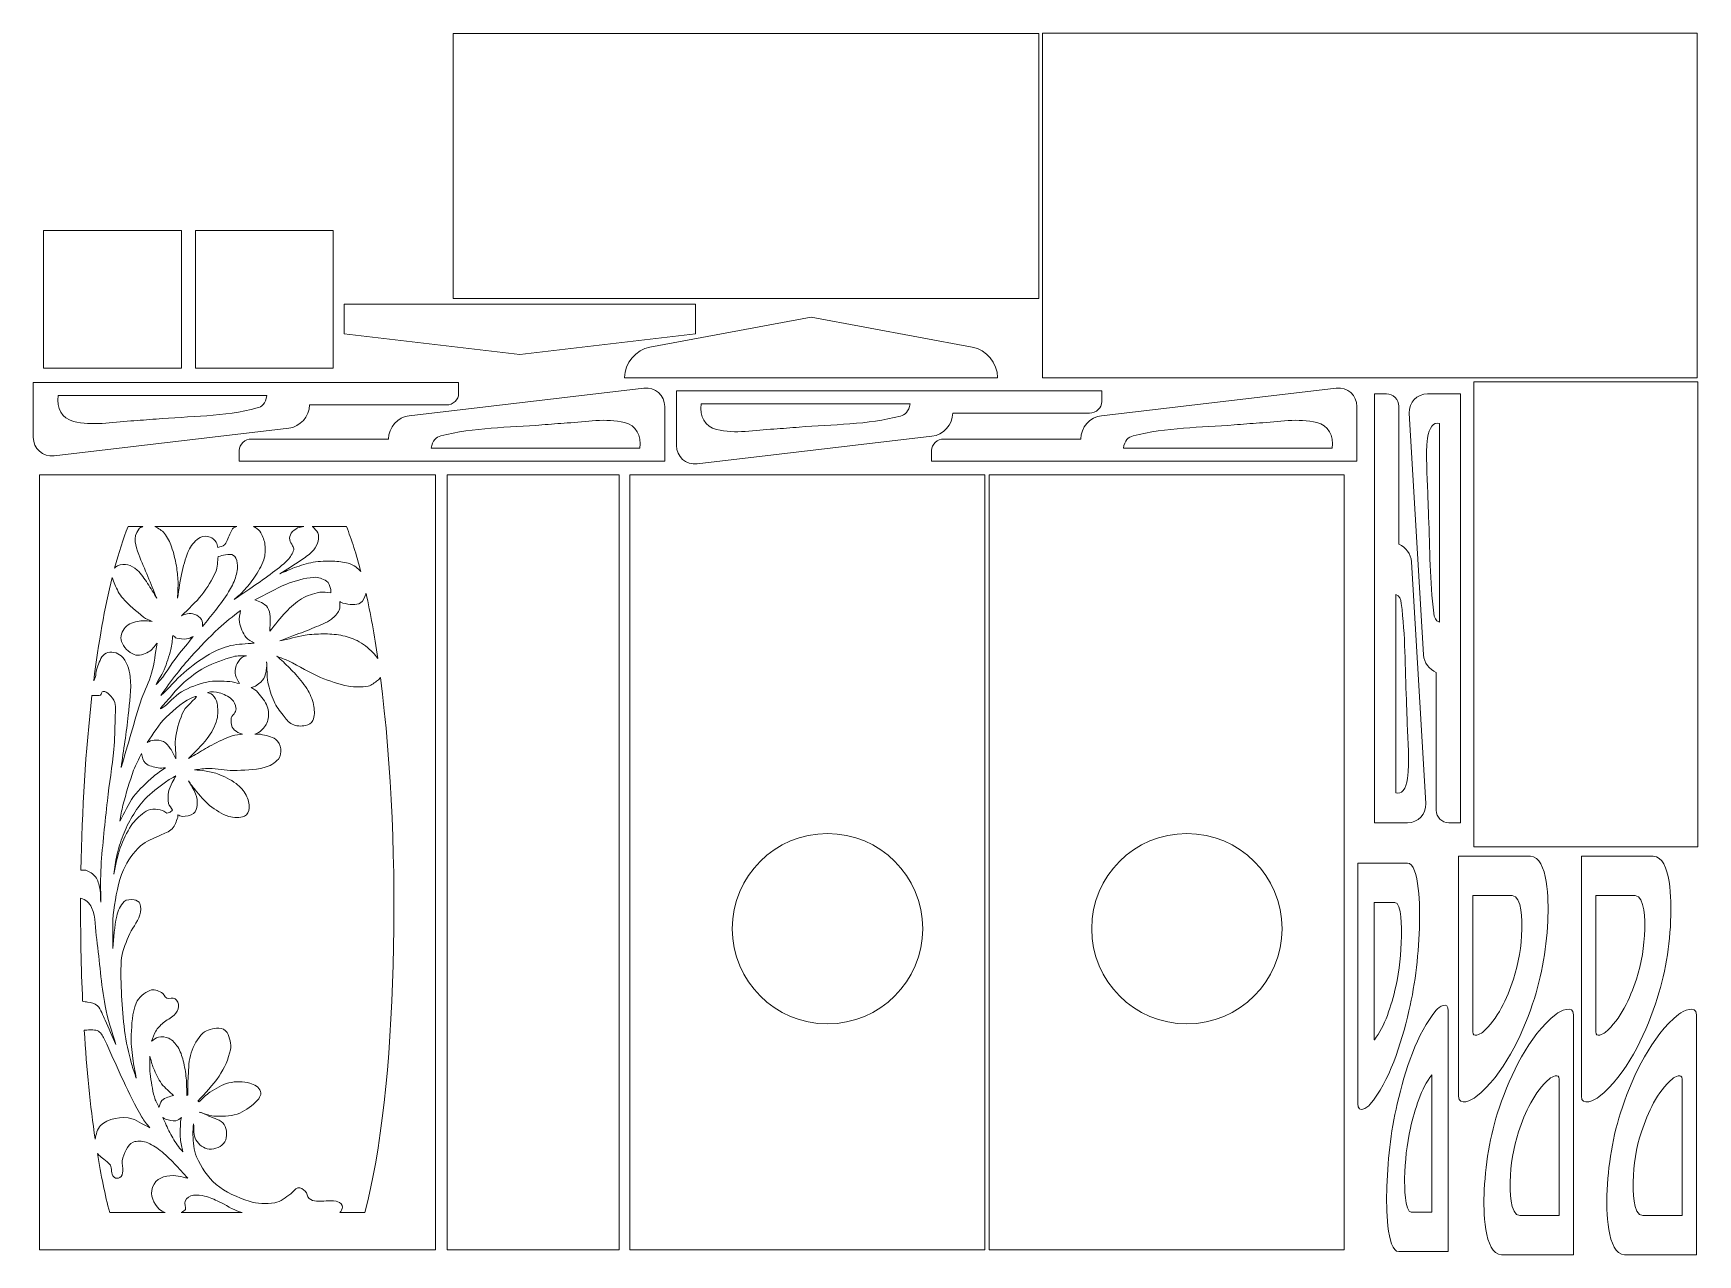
# Model space of a CAD drawing. Header units: millimetres. Extents: x -245 to 238, y -181 to 173.
import ezdxf

# ---------------------------------------------------------------- set-up
doc = ezdxf.new("R2010")
doc.units = ezdxf.units.MM
doc.header["$MEASUREMENT"] = 0
doc.layers.add('Layer 1', color=7, linetype='Continuous')

msp = doc.modelspace()

# ---------------------------------------------------------------- linework, layer by layer
at = {"layer": 'Layer 1', "color": 250, "lineweight": 5}
for points in [[(-123.0443, 96.1632), (46.9557, 96.1632), (46.9557, 173.1632), (-123.0443, 173.1632), (-123.0443, 96.1632)], [(48.031, 73.1818), (238.031, 73.1818), (238.031, 173.1818), (48.031, 173.1818), (48.031, 73.1818)], [(-241.9413, 75.9378), (-201.9413, 75.9378), (-201.9413, 115.9378), (-241.9413, 115.9378), (-241.9413, 75.9378)], [(-197.8644, 75.9378), (-157.8644, 75.9378), (-157.8644, 115.9378), (-197.8644, 115.9378), (-197.8644, 75.9378)], [(173.1922, -63.0242), (238.1922, -63.0242), (238.1922, 71.9758), (173.1922, 71.9758), (173.1922, -63.0242)], [(-243.1485, -180.0262), (-128.1483, -180.0262), (-128.1483, 44.9738), (-243.1485, 44.9738), (-243.1485, -180.0262)], [(-124.8298, -180.0262), (-74.8298, -180.0262), (-74.8298, 44.9738), (-124.8298, 44.9738), (-124.8298, -180.0262)], [(-71.7411, -180.0262), (31.2591, -180.0262), (31.2591, 44.9738), (-71.7411, 44.9738), (-71.7411, -180.0262)], [(32.5779, -180.0262), (135.5781, -180.0262), (135.5781, 44.9738), (32.5779, 44.9738), (32.5779, -180.0262)]]:
    msp.add_lwpolyline(points, close=True, dxfattribs=at)
for centre in [(-14.4004, -86.7916), (89.9186, -86.7916)]:
    msp.add_ellipse(centre, major_axis=(0, 27.6332), ratio=1, dxfattribs=at)
for points, knots in [([(-154.707, 94.5756), (-154.707, 94.5756), (-52.7366, 94.5756), (-52.7366, 94.5756), (-52.7366, 94.5756), (-52.7366, 94.5756), (-52.7366, 85.9553), (-52.7366, 85.9553), (-52.7366, 85.9553), (-52.7366, 85.9553), (-103.7218, 79.9069), (-103.7218, 79.9069), (-103.7218, 79.9069), (-103.7218, 79.9069), (-154.707, 85.9553), (-154.707, 85.9553), (-154.707, 85.9553), (-154.707, 85.9553), (-154.707, 94.5756), (-154.707, 94.5756)], [0, 0, 0, 0, 0.2, 0.2, 0.2, 0.2, 0.4, 0.4, 0.4, 0.4, 0.6, 0.6, 0.6, 0.6, 0.8, 0.8, 0.8, 0.8, 1, 1, 1, 1]), ([(34.992, 73.141), (34.992, 73.141), (34.992, 73.273), (34.992, 73.273), (34.992, 73.273), (34.992, 77.3556), (31.6841, 81.3089), (27.641, 82.0582), (27.641, 82.0582), (27.641, 82.0582), (-19.1484, 90.73), (-19.1484, 90.73), (-19.1484, 90.73), (-19.1484, 90.73), (-65.9378, 82.0582), (-65.9378, 82.0582), (-65.9378, 82.0582), (-69.9809, 81.3089), (-73.2888, 77.3556), (-73.2888, 73.273), (-73.2888, 73.273), (-73.2888, 73.273), (-73.2888, 73.141), (-73.2888, 73.141), (-73.2888, 73.141), (-73.2888, 73.141), (34.992, 73.141), (34.992, 73.141)], [0, 0, 0, 0, 0.14285714, 0.14285714, 0.14285714, 0.14285714, 0.28571429, 0.28571429, 0.28571429, 0.28571429, 0.42857143, 0.42857143, 0.42857143, 0.42857143, 0.57142857, 0.57142857, 0.57142857, 0.57142857, 0.71428571, 0.71428571, 0.71428571, 0.71428571, 0.85714286, 0.85714286, 0.85714286, 0.85714286, 1, 1, 1, 1]), ([(-121.4475, 71.7426), (-121.4475, 71.7426), (-121.4475, 68.602), (-121.4475, 68.602), (-121.4475, 68.602), (-121.4475, 66.7719), (-123.065, 65.2743), (-125.042, 65.2743), (-125.042, 65.2743), (-125.042, 65.2743), (-164.7423, 65.2743), (-164.7423, 65.2743), (-164.7423, 65.2743), (-164.7423, 65.2743), (-164.7423, 65.2619), (-164.7423, 65.2619), (-164.7423, 65.2619), (-164.7423, 61.934), (-167.4583, 58.8931), (-170.778, 58.5042), (-170.778, 58.5042), (-170.778, 58.5042), (-238.8787, 50.5269), (-238.8787, 50.5269), (-238.8787, 50.5269), (-242.1984, 50.1381), (-244.9144, 52.5426), (-244.9144, 55.8705), (-244.9144, 55.8705), (-244.9144, 55.8705), (-244.9144, 62.9633), (-244.9144, 62.9633), (-244.9144, 62.9633), (-244.9144, 62.9633), (-244.9144, 68.602), (-244.9144, 68.602), (-244.9144, 68.602), (-244.9144, 68.602), (-244.9144, 69.4745), (-244.9144, 69.4745), (-244.9144, 69.4745), (-244.9144, 69.4745), (-244.9143, 69.4745), (-244.9143, 69.4745), (-244.9143, 69.4745), (-244.9143, 69.4745), (-244.9142, 69.9567), (-244.9142, 69.9567), (-244.9142, 69.9567), (-244.9142, 69.9567), (-244.9144, 71.7426), (-244.9144, 71.7426), (-244.9144, 71.7426), (-244.9144, 71.7426), (-121.4475, 71.7426), (-121.4475, 71.7426)], [0, 0, 0, 0, 0.07142857, 0.07142857, 0.07142857, 0.07142857, 0.14285714, 0.14285714, 0.14285714, 0.14285714, 0.21428571, 0.21428571, 0.21428571, 0.21428571, 0.28571429, 0.28571429, 0.28571429, 0.28571429, 0.35714286, 0.35714286, 0.35714286, 0.35714286, 0.42857143, 0.42857143, 0.42857143, 0.42857143, 0.5, 0.5, 0.5, 0.5, 0.57142857, 0.57142857, 0.57142857, 0.57142857, 0.64285714, 0.64285714, 0.64285714, 0.64285714, 0.71428571, 0.71428571, 0.71428571, 0.71428571, 0.78571429, 0.78571429, 0.78571429, 0.78571429, 0.85714286, 0.85714286, 0.85714286, 0.85714286, 0.92857143, 0.92857143, 0.92857143, 0.92857143, 1, 1, 1, 1]), ([(-177.1175, 67.9718), (-177.4393, 65.5718), (-178.6345, 64.7349), (-179.9112, 64.3926), (-179.9112, 64.3926), (-189.4641, 61.8312), (-199.6246, 62.0031), (-209.2769, 61.1758), (-209.2769, 61.1758), (-211.7199, 60.9663), (-214.1638, 60.7813), (-216.6085, 60.6195), (-216.6085, 60.6195), (-222.0613, 60.2585), (-227.8449, 59.1401), (-233.2788, 60.4951), (-233.2788, 60.4951), (-236.5832, 61.3188), (-238.26, 64.2844), (-237.7184, 67.9718), (-237.7184, 67.9718), (-237.7184, 67.9718), (-177.1175, 67.9718), (-177.1175, 67.9718)], [0, 0, 0, 0, 0.16666667, 0.16666667, 0.16666667, 0.16666667, 0.33333333, 0.33333333, 0.33333333, 0.33333333, 0.5, 0.5, 0.5, 0.5, 0.66666667, 0.66666667, 0.66666667, 0.66666667, 0.83333333, 0.83333333, 0.83333333, 0.83333333, 1, 1, 1, 1]), ([(-185.1097, 48.9117), (-185.1097, 48.9117), (-185.1097, 52.0523), (-185.1097, 52.0523), (-185.1097, 52.0523), (-185.1097, 53.8824), (-183.4922, 55.38), (-181.5152, 55.38), (-181.5152, 55.38), (-181.5152, 55.38), (-141.8149, 55.38), (-141.8149, 55.38), (-141.8149, 55.38), (-141.8149, 55.38), (-141.8149, 55.3924), (-141.8149, 55.3924), (-141.8149, 55.3924), (-141.8149, 58.7203), (-139.0989, 61.7612), (-135.7792, 62.1501), (-135.7792, 62.1501), (-135.7792, 62.1501), (-67.6785, 70.1274), (-67.6785, 70.1274), (-67.6785, 70.1274), (-64.3588, 70.5162), (-61.6428, 68.1117), (-61.6428, 64.7838), (-61.6428, 64.7838), (-61.6428, 64.7838), (-61.6428, 57.691), (-61.6428, 57.691), (-61.6428, 57.691), (-61.6428, 57.691), (-61.6428, 52.0523), (-61.6428, 52.0523), (-61.6428, 52.0523), (-61.6428, 52.0523), (-61.6428, 51.1798), (-61.6428, 51.1798), (-61.6428, 51.1798), (-61.6428, 51.1798), (-61.6429, 51.1798), (-61.6429, 51.1798), (-61.6429, 51.1798), (-61.6429, 51.1798), (-61.643, 50.6976), (-61.643, 50.6976), (-61.643, 50.6976), (-61.643, 50.6976), (-61.6428, 48.9117), (-61.6428, 48.9117), (-61.6428, 48.9117), (-61.6428, 48.9117), (-185.1097, 48.9117), (-185.1097, 48.9117)], [0, 0, 0, 0, 0.07142857, 0.07142857, 0.07142857, 0.07142857, 0.14285714, 0.14285714, 0.14285714, 0.14285714, 0.21428571, 0.21428571, 0.21428571, 0.21428571, 0.28571429, 0.28571429, 0.28571429, 0.28571429, 0.35714286, 0.35714286, 0.35714286, 0.35714286, 0.42857143, 0.42857143, 0.42857143, 0.42857143, 0.5, 0.5, 0.5, 0.5, 0.57142857, 0.57142857, 0.57142857, 0.57142857, 0.64285714, 0.64285714, 0.64285714, 0.64285714, 0.71428571, 0.71428571, 0.71428571, 0.71428571, 0.78571429, 0.78571429, 0.78571429, 0.78571429, 0.85714286, 0.85714286, 0.85714286, 0.85714286, 0.92857143, 0.92857143, 0.92857143, 0.92857143, 1, 1, 1, 1]), ([(65.2363, 69.3974), (65.2363, 69.3974), (65.2363, 66.2568), (65.2363, 66.2568), (65.2363, 66.2568), (65.2363, 64.4267), (63.6188, 62.9291), (61.6418, 62.9291), (61.6418, 62.9291), (61.6418, 62.9291), (21.9415, 62.9291), (21.9415, 62.9291), (21.9415, 62.9291), (21.9415, 62.9291), (21.9415, 62.9167), (21.9415, 62.9167), (21.9415, 62.9167), (21.9415, 59.5888), (19.2255, 56.5479), (15.9058, 56.159), (15.9058, 56.159), (15.9058, 56.159), (-52.1949, 48.1817), (-52.1949, 48.1817), (-52.1949, 48.1817), (-55.5146, 47.7929), (-58.2306, 50.1974), (-58.2306, 53.5253), (-58.2306, 53.5253), (-58.2306, 53.5253), (-58.2306, 60.6181), (-58.2306, 60.6181), (-58.2306, 60.6181), (-58.2306, 60.6181), (-58.2306, 66.2568), (-58.2306, 66.2568), (-58.2306, 66.2568), (-58.2306, 66.2568), (-58.2306, 67.1293), (-58.2306, 67.1293), (-58.2306, 67.1293), (-58.2306, 67.1293), (-58.2305, 67.1293), (-58.2305, 67.1293), (-58.2305, 67.1293), (-58.2305, 67.1293), (-58.2304, 67.6115), (-58.2304, 67.6115), (-58.2304, 67.6115), (-58.2304, 67.6115), (-58.2306, 69.3974), (-58.2306, 69.3974), (-58.2306, 69.3974), (-58.2306, 69.3974), (65.2363, 69.3974), (65.2363, 69.3974)], [0, 0, 0, 0, 0.07142857, 0.07142857, 0.07142857, 0.07142857, 0.14285714, 0.14285714, 0.14285714, 0.14285714, 0.21428571, 0.21428571, 0.21428571, 0.21428571, 0.28571429, 0.28571429, 0.28571429, 0.28571429, 0.35714286, 0.35714286, 0.35714286, 0.35714286, 0.42857143, 0.42857143, 0.42857143, 0.42857143, 0.5, 0.5, 0.5, 0.5, 0.57142857, 0.57142857, 0.57142857, 0.57142857, 0.64285714, 0.64285714, 0.64285714, 0.64285714, 0.71428571, 0.71428571, 0.71428571, 0.71428571, 0.78571429, 0.78571429, 0.78571429, 0.78571429, 0.85714286, 0.85714286, 0.85714286, 0.85714286, 0.92857143, 0.92857143, 0.92857143, 0.92857143, 1, 1, 1, 1]), ([(15.8207, 48.9117), (15.8207, 48.9117), (15.8207, 52.0523), (15.8207, 52.0523), (15.8207, 52.0523), (15.8207, 53.8824), (17.4382, 55.38), (19.4152, 55.38), (19.4152, 55.38), (19.4152, 55.38), (59.1155, 55.38), (59.1155, 55.38), (59.1155, 55.38), (59.1155, 55.38), (59.1155, 55.3924), (59.1155, 55.3924), (59.1155, 55.3924), (59.1155, 58.7203), (61.8315, 61.7612), (65.1512, 62.1501), (65.1512, 62.1501), (65.1512, 62.1501), (133.2519, 70.1274), (133.2519, 70.1274), (133.2519, 70.1274), (136.5716, 70.5162), (139.2876, 68.1117), (139.2876, 64.7838), (139.2876, 64.7838), (139.2876, 64.7838), (139.2876, 57.691), (139.2876, 57.691), (139.2876, 57.691), (139.2876, 57.691), (139.2876, 52.0523), (139.2876, 52.0523), (139.2876, 52.0523), (139.2876, 52.0523), (139.2876, 51.1798), (139.2876, 51.1798), (139.2876, 51.1798), (139.2876, 51.1798), (139.2875, 51.1798), (139.2875, 51.1798), (139.2875, 51.1798), (139.2875, 51.1798), (139.2874, 50.6976), (139.2874, 50.6976), (139.2874, 50.6976), (139.2874, 50.6976), (139.2876, 48.9117), (139.2876, 48.9117), (139.2876, 48.9117), (139.2876, 48.9117), (15.8207, 48.9117), (15.8207, 48.9117)], [0, 0, 0, 0, 0.07142857, 0.07142857, 0.07142857, 0.07142857, 0.14285714, 0.14285714, 0.14285714, 0.14285714, 0.21428571, 0.21428571, 0.21428571, 0.21428571, 0.28571429, 0.28571429, 0.28571429, 0.28571429, 0.35714286, 0.35714286, 0.35714286, 0.35714286, 0.42857143, 0.42857143, 0.42857143, 0.42857143, 0.5, 0.5, 0.5, 0.5, 0.57142857, 0.57142857, 0.57142857, 0.57142857, 0.64285714, 0.64285714, 0.64285714, 0.64285714, 0.71428571, 0.71428571, 0.71428571, 0.71428571, 0.78571429, 0.78571429, 0.78571429, 0.78571429, 0.85714286, 0.85714286, 0.85714286, 0.85714286, 0.92857143, 0.92857143, 0.92857143, 0.92857143, 1, 1, 1, 1]), ([(144.3932, 68.4992), (144.3932, 68.4992), (147.8156, 68.4992), (147.8156, 68.4992), (147.8156, 68.4992), (149.8099, 68.4992), (151.4415, 66.8676), (151.4415, 64.8733), (151.4415, 64.8733), (151.4415, 64.8733), (151.4415, 24.8267), (151.4415, 24.8267), (151.4415, 24.8267), (153.466, 23.961), (154.9683, 21.9966), (155.1022, 19.7261), (155.1022, 19.7261), (155.1022, 19.7261), (159.2433, -50.4729), (159.2433, -50.4729), (159.2433, -50.4729), (159.4241, -53.5377), (157.0467, -56.0448), (153.9601, -56.0448), (153.9601, -56.0448), (153.9601, -56.0448), (147.8156, -56.0448), (147.8156, -56.0448), (147.8156, -56.0448), (147.8156, -56.0448), (146.3392, -56.0448), (146.3392, -56.0448), (146.3392, -56.0448), (146.3392, -56.0448), (144.3932, -56.0448), (144.3932, -56.0448), (144.3932, -56.0448), (144.3932, -56.0448), (144.3932, 68.4992), (144.3932, 68.4992)], [0, 0, 0, 0, 0.1, 0.1, 0.1, 0.1, 0.2, 0.2, 0.2, 0.2, 0.3, 0.3, 0.3, 0.3, 0.4, 0.4, 0.4, 0.4, 0.5, 0.5, 0.5, 0.5, 0.6, 0.6, 0.6, 0.6, 0.7, 0.7, 0.7, 0.7, 0.8, 0.8, 0.8, 0.8, 0.9, 0.9, 0.9, 0.9, 1, 1, 1, 1]), ([(169.337, -56.0448), (169.337, -56.0448), (165.9146, -56.0448), (165.9146, -56.0448), (165.9146, -56.0448), (163.9203, -56.0448), (162.2887, -54.4132), (162.2887, -52.4189), (162.2887, -52.4189), (162.2887, -52.4189), (162.2887, -12.3723), (162.2887, -12.3723), (162.2887, -12.3723), (160.2642, -11.5066), (158.7619, -9.5422), (158.628, -7.2717), (158.628, -7.2717), (158.628, -7.2717), (154.4869, 62.9273), (154.4869, 62.9273), (154.4869, 62.9273), (154.3061, 65.9921), (156.6835, 68.4992), (159.7701, 68.4992), (159.7701, 68.4992), (159.7701, 68.4992), (165.9146, 68.4992), (165.9146, 68.4992), (165.9146, 68.4992), (165.9146, 68.4992), (167.391, 68.4992), (167.391, 68.4992), (167.391, 68.4992), (167.391, 68.4992), (169.337, 68.4992), (169.337, 68.4992), (169.337, 68.4992), (169.337, 68.4992), (169.337, -56.0448), (169.337, -56.0448)], [0, 0, 0, 0, 0.1, 0.1, 0.1, 0.1, 0.2, 0.2, 0.2, 0.2, 0.3, 0.3, 0.3, 0.3, 0.4, 0.4, 0.4, 0.4, 0.5, 0.5, 0.5, 0.5, 0.6, 0.6, 0.6, 0.6, 0.7, 0.7, 0.7, 0.7, 0.8, 0.8, 0.8, 0.8, 0.9, 0.9, 0.9, 0.9, 1, 1, 1, 1]), ([(9.5663, 65.6266), (9.2445, 63.2266), (8.0493, 62.3897), (6.7726, 62.0474), (6.7726, 62.0474), (-2.7803, 59.486), (-12.9408, 59.6579), (-22.5931, 58.8306), (-22.5931, 58.8306), (-25.0361, 58.6211), (-27.48, 58.4361), (-29.9247, 58.2743), (-29.9247, 58.2743), (-35.3775, 57.9133), (-41.1611, 56.7949), (-46.595, 58.1499), (-46.595, 58.1499), (-49.8994, 58.9736), (-51.5762, 61.9392), (-51.0346, 65.6266), (-51.0346, 65.6266), (-51.0346, 65.6266), (9.5663, 65.6266), (9.5663, 65.6266)], [0, 0, 0, 0, 0.16666667, 0.16666667, 0.16666667, 0.16666667, 0.33333333, 0.33333333, 0.33333333, 0.33333333, 0.5, 0.5, 0.5, 0.5, 0.66666667, 0.66666667, 0.66666667, 0.66666667, 0.83333333, 0.83333333, 0.83333333, 0.83333333, 1, 1, 1, 1]), ([(-129.4398, 52.6824), (-129.1179, 55.0822), (-127.9228, 55.9197), (-126.646, 56.2619), (-126.646, 56.2619), (-117.0931, 58.8233), (-106.9327, 58.6512), (-97.2803, 59.4791), (-97.2803, 59.4791), (-94.8373, 59.6881), (-92.3935, 59.8732), (-89.9489, 60.035), (-89.9489, 60.035), (-84.4959, 60.3961), (-78.7122, 61.5143), (-73.2784, 60.1589), (-73.2784, 60.1589), (-69.9739, 59.3354), (-68.2973, 56.37), (-68.8386, 52.6824), (-68.8386, 52.6824), (-68.8386, 52.6824), (-129.4398, 52.6824), (-129.4398, 52.6824)], [0, 0, 0, 0, 0.16666667, 0.16666667, 0.16666667, 0.16666667, 0.33333333, 0.33333333, 0.33333333, 0.33333333, 0.5, 0.5, 0.5, 0.5, 0.66666667, 0.66666667, 0.66666667, 0.66666667, 0.83333333, 0.83333333, 0.83333333, 0.83333333, 1, 1, 1, 1]), ([(71.4906, 52.6824), (71.8125, 55.0822), (73.0076, 55.9197), (74.2844, 56.2619), (74.2844, 56.2619), (83.8373, 58.8233), (93.9977, 58.6512), (103.6501, 59.4791), (103.6501, 59.4791), (106.0931, 59.6881), (108.5369, 59.8732), (110.9815, 60.035), (110.9815, 60.035), (116.4345, 60.3961), (122.2182, 61.5143), (127.652, 60.1589), (127.652, 60.1589), (130.9565, 59.3354), (132.6331, 56.37), (132.0918, 52.6824), (132.0918, 52.6824), (132.0918, 52.6824), (71.4906, 52.6824), (71.4906, 52.6824)], [0, 0, 0, 0, 0.16666667, 0.16666667, 0.16666667, 0.16666667, 0.33333333, 0.33333333, 0.33333333, 0.33333333, 0.5, 0.5, 0.5, 0.5, 0.66666667, 0.66666667, 0.66666667, 0.66666667, 0.83333333, 0.83333333, 0.83333333, 0.83333333, 1, 1, 1, 1]), ([(163.2071, 2.1995), (162.1096, 2.5056), (161.7269, 3.6425), (161.5704, 4.8569), (161.5704, 4.8569), (160.3991, 13.9436), (160.4777, 23.6083), (160.0994, 32.7896), (160.0994, 32.7896), (160.0036, 35.1134), (159.919, 37.438), (159.845, 39.7634), (159.845, 39.7634), (159.6799, 44.9501), (159.1685, 50.4515), (159.7881, 55.6202), (159.7881, 55.6202), (160.1648, 58.7634), (161.5209, 60.3583), (163.2071, 59.8432), (163.2071, 59.8432), (163.2071, 59.8432), (163.2071, 2.1995), (163.2071, 2.1995)], [0, 0, 0, 0, 0.16666667, 0.16666667, 0.16666667, 0.16666667, 0.33333333, 0.33333333, 0.33333333, 0.33333333, 0.5, 0.5, 0.5, 0.5, 0.66666667, 0.66666667, 0.66666667, 0.66666667, 0.83333333, 0.83333333, 0.83333333, 0.83333333, 1, 1, 1, 1]), ([(-221.3148, 17.8881), (-221.0603, 18.1305), (-220.8081, 18.3838), (-220.4982, 18.5166), (-220.4982, 18.5166), (-218.2795, 19.4673), (-216.5931, 18.8957), (-214.7634, 17.3016), (-214.7634, 17.3016), (-213.5368, 16.233), (-212.6836, 14.7946), (-211.7502, 13.4622), (-211.7502, 13.4622), (-210.7856, 12.0854), (-209.9682, 10.611), (-209.0772, 9.1854), (-209.0772, 9.1854), (-209.9358, 11.2752), (-210.796, 13.3644), (-211.653, 15.4548), (-211.653, 15.4548), (-212.5293, 17.5925), (-213.4895, 19.6981), (-214.2774, 21.87), (-214.2774, 21.87), (-215.2621, 24.5843), (-216.1203, 26.5784), (-214.326, 29.2086), (-214.326, 29.2086), (-214.0808, 29.568), (-213.5705, 29.782), (-213.0795, 29.9862), (-213.0795, 29.9862), (-213.0795, 29.9862), (-217.387, 29.9862), (-217.387, 29.9862), (-217.387, 29.9862), (-218.8081, 26.4348), (-220.116, 22.3698), (-221.3148, 17.8881)], [0, 0, 0, 0, 0.1, 0.1, 0.1, 0.1, 0.2, 0.2, 0.2, 0.2, 0.3, 0.3, 0.3, 0.3, 0.4, 0.4, 0.4, 0.4, 0.5, 0.5, 0.5, 0.5, 0.6, 0.6, 0.6, 0.6, 0.7, 0.7, 0.7, 0.7, 0.8, 0.8, 0.8, 0.8, 0.9, 0.9, 0.9, 0.9, 1, 1, 1, 1]), ([(-209.6118, 29.9862), (-208.6199, 29.4296), (-207.5618, 28.8739), (-206.8416, 27.9936), (-206.8416, 27.9936), (-205.9147, 26.8608), (-205.3034, 25.4801), (-204.8004, 24.1056), (-204.8004, 24.1056), (-204.1455, 22.3161), (-203.7421, 20.4381), (-203.391, 18.5652), (-203.391, 18.5652), (-203.1088, 17.0601), (-202.9605, 15.5271), (-202.905, 13.9968), (-202.905, 13.9968), (-202.8469, 12.3934), (-203.0022, 10.7892), (-203.0508, 9.1854), (-203.0508, 9.1854), (-202.5972, 11.7774), (-202.3159, 14.4056), (-201.69, 16.9614), (-201.69, 16.9614), (-201.1466, 19.1806), (-200.6247, 21.4567), (-199.5516, 23.4738), (-199.5516, 23.4738), (-198.8356, 24.8197), (-197.7589, 26.0604), (-196.4412, 26.8272), (-196.4412, 26.8272), (-195.6287, 27.3), (-194.5207, 27.2015), (-193.6224, 26.9244), (-193.6224, 26.9244), (-192.887, 26.6976), (-192.333, 26.0346), (-191.8728, 25.4178), (-191.8728, 25.4178), (-191.5451, 24.9785), (-191.5164, 24.381), (-191.3382, 23.8626), (-191.3382, 23.8626), (-190.674, 24.1542), (-189.8166, 24.1858), (-189.3456, 24.7374), (-189.3456, 24.7374), (-188.5129, 25.7125), (-188.2409, 27.0528), (-187.6446, 28.188), (-187.6446, 28.188), (-187.3979, 28.6577), (-187.2646, 29.2616), (-186.8184, 29.5488), (-186.8184, 29.5488), (-186.5145, 29.7444), (-186.1762, 29.8767), (-185.826, 29.9862), (-185.826, 29.9862), (-185.826, 29.9862), (-209.6118, 29.9862), (-209.6118, 29.9862)], [0, 0, 0, 0, 0.0625, 0.0625, 0.0625, 0.0625, 0.125, 0.125, 0.125, 0.125, 0.1875, 0.1875, 0.1875, 0.1875, 0.25, 0.25, 0.25, 0.25, 0.3125, 0.3125, 0.3125, 0.3125, 0.375, 0.375, 0.375, 0.375, 0.4375, 0.4375, 0.4375, 0.4375, 0.5, 0.5, 0.5, 0.5, 0.5625, 0.5625, 0.5625, 0.5625, 0.625, 0.625, 0.625, 0.625, 0.6875, 0.6875, 0.6875, 0.6875, 0.75, 0.75, 0.75, 0.75, 0.8125, 0.8125, 0.8125, 0.8125, 0.875, 0.875, 0.875, 0.875, 0.9375, 0.9375, 0.9375, 0.9375, 1, 1, 1, 1]), ([(-181.0255, 29.9862), (-180.8094, 29.8878), (-180.5993, 29.7794), (-180.4032, 29.646), (-180.4032, 29.646), (-179.8156, 29.2465), (-179.1899, 28.8108), (-178.848, 28.188), (-178.848, 28.188), (-178.2563, 27.1103), (-177.8091, 25.9116), (-177.6816, 24.6888), (-177.6816, 24.6888), (-177.5283, 23.2183), (-177.5652, 21.6724), (-178.0218, 20.2662), (-178.0218, 20.2662), (-178.6084, 18.4598), (-179.7057, 16.851), (-180.7434, 15.2604), (-180.7434, 15.2604), (-181.689, 13.811), (-182.7864, 12.4581), (-183.951, 11.178), (-183.951, 11.178), (-184.754, 10.2954), (-185.733, 9.5904), (-186.624, 8.7966), (-186.624, 8.7966), (-185.1174, 9.8172), (-183.5988, 10.8205), (-182.1042, 11.8584), (-182.1042, 11.8584), (-180.0996, 13.2505), (-178.0666, 14.606), (-176.1264, 16.0866), (-176.1264, 16.0866), (-174.3704, 17.4267), (-172.5523, 18.7204), (-171.0234, 20.3148), (-171.0234, 20.3148), (-170.2543, 21.1169), (-169.6738, 22.128), (-169.3224, 23.1822), (-169.3224, 23.1822), (-169.1895, 23.5811), (-169.5065, 24.0068), (-169.6626, 24.3972), (-169.6626, 24.3972), (-169.8967, 24.9824), (-170.422, 25.4715), (-170.4888, 26.0982), (-170.4888, 26.0982), (-170.5592, 26.7586), (-170.418, 27.4884), (-170.0514, 28.0422), (-170.0514, 28.0422), (-169.6129, 28.7046), (-168.9102, 29.1839), (-168.2046, 29.5488), (-168.2046, 29.5488), (-167.6537, 29.8337), (-166.976, 29.8192), (-166.3802, 29.9862), (-166.3802, 29.9862), (-166.3802, 29.9862), (-181.0255, 29.9862), (-181.0255, 29.9862)], [0, 0, 0, 0, 0.05882353, 0.05882353, 0.05882353, 0.05882353, 0.11764706, 0.11764706, 0.11764706, 0.11764706, 0.17647059, 0.17647059, 0.17647059, 0.17647059, 0.23529412, 0.23529412, 0.23529412, 0.23529412, 0.29411765, 0.29411765, 0.29411765, 0.29411765, 0.35294118, 0.35294118, 0.35294118, 0.35294118, 0.41176471, 0.41176471, 0.41176471, 0.41176471, 0.47058824, 0.47058824, 0.47058824, 0.47058824, 0.52941176, 0.52941176, 0.52941176, 0.52941176, 0.58823529, 0.58823529, 0.58823529, 0.58823529, 0.64705882, 0.64705882, 0.64705882, 0.64705882, 0.70588235, 0.70588235, 0.70588235, 0.70588235, 0.76470588, 0.76470588, 0.76470588, 0.76470588, 0.82352941, 0.82352941, 0.82352941, 0.82352941, 0.88235294, 0.88235294, 0.88235294, 0.88235294, 0.94117647, 0.94117647, 0.94117647, 0.94117647, 1, 1, 1, 1]), ([(-163.9767, 29.9862), (-163.7539, 29.8363), (-163.503, 29.7033), (-163.3446, 29.5002), (-163.3446, 29.5002), (-162.8885, 28.9152), (-162.3314, 28.3306), (-162.1782, 27.6048), (-162.1782, 27.6048), (-162.0068, 26.7926), (-162.1357, 25.9057), (-162.4212, 25.1262), (-162.4212, 25.1262), (-162.752, 24.2233), (-163.3031, 23.3828), (-163.9764, 22.6962), (-163.9764, 22.6962), (-164.9632, 21.6899), (-166.1684, 20.9189), (-167.3298, 20.1204), (-167.3298, 20.1204), (-169.2812, 18.7788), (-171.315, 17.5608), (-173.3076, 16.281), (-173.3076, 16.281), (-171.8982, 16.8642), (-170.5219, 17.5352), (-169.0794, 18.0306), (-169.0794, 18.0306), (-167.3095, 18.6384), (-165.5298, 19.273), (-163.6848, 19.5858), (-163.6848, 19.5858), (-161.7809, 19.9086), (-159.8317, 19.9811), (-157.9014, 19.926), (-157.9014, 19.926), (-156.4129, 19.8835), (-154.9209, 19.6653), (-153.4788, 19.2942), (-153.4788, 19.2942), (-152.693, 19.092), (-151.928, 18.7286), (-151.2918, 18.225), (-151.2918, 18.225), (-150.7886, 17.8266), (-150.3115, 17.3975), (-149.8493, 16.9516), (-149.8493, 16.9516), (-151.1155, 21.8063), (-152.5075, 26.1874), (-154.0276, 29.9862), (-154.0276, 29.9862), (-154.0276, 29.9862), (-163.9767, 29.9862), (-163.9767, 29.9862)], [0, 0, 0, 0, 0.07142857, 0.07142857, 0.07142857, 0.07142857, 0.14285714, 0.14285714, 0.14285714, 0.14285714, 0.21428571, 0.21428571, 0.21428571, 0.21428571, 0.28571429, 0.28571429, 0.28571429, 0.28571429, 0.35714286, 0.35714286, 0.35714286, 0.35714286, 0.42857143, 0.42857143, 0.42857143, 0.42857143, 0.5, 0.5, 0.5, 0.5, 0.57142857, 0.57142857, 0.57142857, 0.57142857, 0.64285714, 0.64285714, 0.64285714, 0.64285714, 0.71428571, 0.71428571, 0.71428571, 0.71428571, 0.78571429, 0.78571429, 0.78571429, 0.78571429, 0.85714286, 0.85714286, 0.85714286, 0.85714286, 0.92857143, 0.92857143, 0.92857143, 0.92857143, 1, 1, 1, 1]), ([(-201.8844, 4.0338), (-199.9242, 6.075), (-197.7341, 7.9181), (-196.0038, 10.1574), (-196.0038, 10.1574), (-194.4087, 12.2217), (-192.9963, 14.4658), (-191.97, 16.8642), (-191.97, 16.8642), (-191.3822, 18.2377), (-191.484, 19.8126), (-191.241, 21.2868), (-191.241, 21.2868), (-190.5444, 21.4488), (-189.8564, 21.6539), (-189.1512, 21.7728), (-189.1512, 21.7728), (-187.0952, 22.1195), (-186.0561, 21.801), (-185.7006, 19.2942), (-185.7006, 19.2942), (-185.5034, 17.9036), (-185.8266, 16.4583), (-186.2352, 15.1146), (-186.2352, 15.1146), (-186.6799, 13.652), (-187.4296, 12.2874), (-188.2278, 10.9836), (-188.2278, 10.9836), (-189.3802, 9.1013), (-190.7348, 7.3485), (-192.0672, 5.589), (-192.0672, 5.589), (-193.2631, 4.0098), (-194.562, 2.511), (-195.8094, 0.972), (-195.8094, 0.972), (-195.8904, 1.6362), (-195.6922, 2.4008), (-196.0524, 2.9646), (-196.0524, 2.9646), (-196.5007, 3.6663), (-197.2738, 4.1574), (-198.045, 4.4712), (-198.045, 4.4712), (-198.7228, 4.747), (-199.5049, 4.7484), (-200.232, 4.6656), (-200.232, 4.6656), (-200.8178, 4.5989), (-201.3336, 4.2444), (-201.8844, 4.0338)], [0, 0, 0, 0, 0.07692308, 0.07692308, 0.07692308, 0.07692308, 0.15384615, 0.15384615, 0.15384615, 0.15384615, 0.23076923, 0.23076923, 0.23076923, 0.23076923, 0.30769231, 0.30769231, 0.30769231, 0.30769231, 0.38461538, 0.38461538, 0.38461538, 0.38461538, 0.46153846, 0.46153846, 0.46153846, 0.46153846, 0.53846154, 0.53846154, 0.53846154, 0.53846154, 0.61538462, 0.61538462, 0.61538462, 0.61538462, 0.69230769, 0.69230769, 0.69230769, 0.69230769, 0.76923077, 0.76923077, 0.76923077, 0.76923077, 0.84615385, 0.84615385, 0.84615385, 0.84615385, 0.92307692, 0.92307692, 0.92307692, 0.92307692, 1, 1, 1, 1]), ([(-227.38, -14.8366), (-226.5322, -13.6682), (-226.8407, -11.8557), (-226.2225, -10.5084), (-226.2225, -10.5084), (-225.6073, -9.1676), (-225.1459, -7.3921), (-223.79, -6.811), (-223.79, -6.811), (-222.4275, -6.2271), (-220.4743, -6.5561), (-219.4115, -7.5894), (-219.4115, -7.5894), (-217.839, -9.1182), (-217.0427, -11.4441), (-216.7844, -13.622), (-216.7844, -13.622), (-216.3444, -17.3309), (-216.998, -21.0951), (-217.3682, -24.8115), (-217.3682, -24.8115), (-217.8743, -29.8915), (-218.7304, -34.9307), (-219.4115, -39.9903), (-219.4115, -39.9903), (-217.433, -33.3415), (-215.6133, -26.6433), (-213.4762, -20.0438), (-213.4762, -20.0438), (-212.6598, -17.5228), (-211.2649, -15.2028), (-210.5572, -12.649), (-210.5572, -12.649), (-209.7655, -9.7919), (-209.5193, -6.811), (-209.0004, -3.892), (-209.0004, -3.892), (-209.8112, -4.7353), (-210.3866, -5.8987), (-211.4329, -6.4218), (-211.4329, -6.4218), (-212.7016, -7.0561), (-214.292, -7.7072), (-215.6168, -7.2002), (-215.6168, -7.2002), (-217.2661, -6.569), (-218.7558, -5.0809), (-219.3142, -3.4055), (-219.3142, -3.4055), (-219.7594, -2.0697), (-219.1674, -0.3818), (-218.2439, 0.6811), (-218.2439, 0.6811), (-217.2634, 1.8097), (-215.6168, 2.2055), (-214.1573, 2.5298), (-214.1573, 2.5298), (-212.9222, 2.8042), (-211.6275, 2.4649), (-210.3626, 2.4325), (-210.3626, 2.4325), (-211.2058, 2.8541), (-212.1505, 3.1157), (-212.8924, 3.6974), (-212.8924, 3.6974), (-215.0246, 5.3693), (-217.1274, 7.1187), (-218.925, 9.1462), (-218.925, 9.1462), (-219.9471, 10.299), (-220.6063, 11.7404), (-221.2602, 13.1355), (-221.2602, 13.1355), (-221.5658, 13.7875), (-221.8008, 14.4834), (-222.0105, 15.1946), (-222.0105, 15.1946), (-224.1904, 6.4399), (-225.9805, -3.7496), (-227.38, -14.8366)], [0, 0, 0, 0, 0.05, 0.05, 0.05, 0.05, 0.1, 0.1, 0.1, 0.1, 0.15, 0.15, 0.15, 0.15, 0.2, 0.2, 0.2, 0.2, 0.25, 0.25, 0.25, 0.25, 0.3, 0.3, 0.3, 0.3, 0.35, 0.35, 0.35, 0.35, 0.4, 0.4, 0.4, 0.4, 0.45, 0.45, 0.45, 0.45, 0.5, 0.5, 0.5, 0.5, 0.55, 0.55, 0.55, 0.55, 0.6, 0.6, 0.6, 0.6, 0.65, 0.65, 0.65, 0.65, 0.7, 0.7, 0.7, 0.7, 0.75, 0.75, 0.75, 0.75, 0.8, 0.8, 0.8, 0.8, 0.85, 0.85, 0.85, 0.85, 0.9, 0.9, 0.9, 0.9, 0.95, 0.95, 0.95, 0.95, 1, 1, 1, 1]), ([(-180.5976, 8.6508), (-177.552, 10.1736), (-174.6389, 11.9969), (-171.4608, 13.2192), (-171.4608, 13.2192), (-168.9195, 14.1966), (-166.2542, 15.0082), (-163.539, 15.2118), (-163.539, 15.2118), (-162.2408, 15.3091), (-160.8816, 14.8136), (-159.7968, 14.094), (-159.7968, 14.094), (-159.1202, 13.6452), (-158.9069, 12.7189), (-158.6304, 11.9556), (-158.6304, 11.9556), (-158.4924, 11.5746), (-158.598, 11.1456), (-158.5818, 10.7406), (-158.5818, 10.7406), (-159.651, 10.7892), (-160.7413, 11.1032), (-161.7894, 10.8864), (-161.7894, 10.8864), (-163.611, 10.5096), (-165.4306, 9.9267), (-167.0382, 8.991), (-167.0382, 8.991), (-168.7376, 8.0018), (-170.1786, 6.6014), (-171.558, 5.2002), (-171.558, 5.2002), (-173.2678, 3.4634), (-174.7008, 1.4742), (-176.2722, -0.3888), (-176.2722, -0.3888), (-176.2398, 1.0206), (-176.0456, 2.4356), (-176.175, 3.8394), (-176.175, 3.8394), (-176.2583, 4.7434), (-176.422, 5.6945), (-176.904, 6.4638), (-176.904, 6.4638), (-177.3083, 7.1091), (-178.0469, 7.4852), (-178.7022, 7.8732), (-178.7022, 7.8732), (-179.2898, 8.2211), (-179.9658, 8.3916), (-180.5976, 8.6508)], [0, 0, 0, 0, 0.07692308, 0.07692308, 0.07692308, 0.07692308, 0.15384615, 0.15384615, 0.15384615, 0.15384615, 0.23076923, 0.23076923, 0.23076923, 0.23076923, 0.30769231, 0.30769231, 0.30769231, 0.30769231, 0.38461538, 0.38461538, 0.38461538, 0.38461538, 0.46153846, 0.46153846, 0.46153846, 0.46153846, 0.53846154, 0.53846154, 0.53846154, 0.53846154, 0.61538462, 0.61538462, 0.61538462, 0.61538462, 0.69230769, 0.69230769, 0.69230769, 0.69230769, 0.76923077, 0.76923077, 0.76923077, 0.76923077, 0.84615385, 0.84615385, 0.84615385, 0.84615385, 0.92307692, 0.92307692, 0.92307692, 0.92307692, 1, 1, 1, 1]), ([(-148.3142, 10.556), (-148.3329, 10.4874), (-148.3532, 10.4195), (-148.3758, 10.3518), (-148.3758, 10.3518), (-148.6885, 9.4135), (-149.1529, 8.4352), (-149.931, 7.8246), (-149.931, 7.8246), (-150.5433, 7.3441), (-151.4369, 7.3532), (-152.2152, 7.3386), (-152.2152, 7.3386), (-153.1795, 7.3205), (-154.1414, 7.5169), (-155.0826, 7.7274), (-155.0826, 7.7274), (-155.3866, 7.7954), (-155.6334, 8.019), (-155.9088, 8.1648), (-155.9088, 8.1648), (-155.9736, 7.3548), (-155.7482, 6.4657), (-156.1032, 5.7348), (-156.1032, 5.7348), (-156.6152, 4.6806), (-157.4294, 3.7369), (-158.3874, 3.0618), (-158.3874, 3.0618), (-159.8916, 2.0018), (-161.6563, 1.3639), (-163.3446, 0.6318), (-163.3446, 0.6318), (-165.3208, -0.2251), (-167.3644, -0.918), (-169.371, -1.701), (-169.371, -1.701), (-170.6853, -2.2139), (-171.9954, -2.7378), (-173.3076, -3.2562), (-173.3076, -3.2562), (-170.8776, -2.7054), (-168.4766, -2.0056), (-166.0176, -1.6038), (-166.0176, -1.6038), (-164.3022, -1.3235), (-162.5556, -1.215), (-160.8174, -1.215), (-160.8174, -1.215), (-159.0954, -1.215), (-157.3557, -1.2725), (-155.6658, -1.6038), (-155.6658, -1.6038), (-154.027, -1.9251), (-152.3746, -2.3695), (-150.903, -3.159), (-150.903, -3.159), (-149.2214, -4.0611), (-147.68, -5.2563), (-146.3346, -6.6096), (-146.3346, -6.6096), (-145.8128, -7.1345), (-145.3544, -7.7138), (-144.9193, -8.3135), (-144.9193, -8.3135), (-145.8967, -1.582), (-147.0289, 4.751), (-148.3142, 10.556)], [0, 0, 0, 0, 0.05882353, 0.05882353, 0.05882353, 0.05882353, 0.11764706, 0.11764706, 0.11764706, 0.11764706, 0.17647059, 0.17647059, 0.17647059, 0.17647059, 0.23529412, 0.23529412, 0.23529412, 0.23529412, 0.29411765, 0.29411765, 0.29411765, 0.29411765, 0.35294118, 0.35294118, 0.35294118, 0.35294118, 0.41176471, 0.41176471, 0.41176471, 0.41176471, 0.47058824, 0.47058824, 0.47058824, 0.47058824, 0.52941176, 0.52941176, 0.52941176, 0.52941176, 0.58823529, 0.58823529, 0.58823529, 0.58823529, 0.64705882, 0.64705882, 0.64705882, 0.64705882, 0.70588235, 0.70588235, 0.70588235, 0.70588235, 0.76470588, 0.76470588, 0.76470588, 0.76470588, 0.82352941, 0.82352941, 0.82352941, 0.82352941, 0.88235294, 0.88235294, 0.88235294, 0.88235294, 0.94117647, 0.94117647, 0.94117647, 0.94117647, 1, 1, 1, 1]), ([(150.5231, 10.2549), (151.6206, 9.9488), (152.0033, 8.8119), (152.1598, 7.5975), (152.1598, 7.5975), (153.3311, -1.4892), (153.2525, -11.1539), (153.6308, -20.3352), (153.6308, -20.3352), (153.7266, -22.659), (153.8112, -24.9836), (153.8852, -27.309), (153.8852, -27.309), (154.0503, -32.4957), (154.5617, -37.9971), (153.9421, -43.1658), (153.9421, -43.1658), (153.5654, -46.309), (152.2093, -47.9039), (150.5231, -47.3888), (150.5231, -47.3888), (150.5231, -47.3888), (150.5231, 10.2549), (150.5231, 10.2549)], [0, 0, 0, 0, 0.16666667, 0.16666667, 0.16666667, 0.16666667, 0.33333333, 0.33333333, 0.33333333, 0.33333333, 0.5, 0.5, 0.5, 0.5, 0.66666667, 0.66666667, 0.66666667, 0.66666667, 0.83333333, 0.83333333, 0.83333333, 0.83333333, 1, 1, 1, 1]), ([(-207.8622, -19.0512), (-205.6385, -17.1117), (-203.5801, -14.5058), (-201.204, -12.4902), (-201.204, -12.4902), (-198.8689, -10.5094), (-196.4163, -8.6332), (-193.7682, -7.0956), (-193.7682, -7.0956), (-191.8639, -5.9899), (-189.7823, -5.1454), (-187.6446, -4.617), (-187.6446, -4.617), (-185.4147, -4.0658), (-183.0762, -4.131), (-180.792, -3.888), (-180.792, -3.888), (-181.5858, -3.3372), (-182.6173, -3.0256), (-183.1734, -2.2356), (-183.1734, -2.2356), (-184.0966, -0.9242), (-184.7487, 0.6154), (-185.0688, 2.187), (-185.0688, 2.187), (-185.2992, 3.318), (-184.8744, 4.4874), (-184.7772, 5.6376), (-184.7772, 5.6376), (-186.9156, 3.8718), (-189.1706, 2.2382), (-191.1924, 0.3402), (-191.1924, 0.3402), (-193.9404, -2.2395), (-196.5155, -5.0006), (-199.0656, -7.776), (-199.0656, -7.776), (-200.5517, -9.3934), (-201.9427, -11.0986), (-203.2938, -12.8304), (-203.2938, -12.8304), (-204.8763, -14.8588), (-206.4113, -16.9525), (-207.8622, -19.0512)], [0, 0, 0, 0, 0.09090909, 0.09090909, 0.09090909, 0.09090909, 0.18181818, 0.18181818, 0.18181818, 0.18181818, 0.27272727, 0.27272727, 0.27272727, 0.27272727, 0.36363636, 0.36363636, 0.36363636, 0.36363636, 0.45454545, 0.45454545, 0.45454545, 0.45454545, 0.54545455, 0.54545455, 0.54545455, 0.54545455, 0.63636364, 0.63636364, 0.63636364, 0.63636364, 0.72727273, 0.72727273, 0.72727273, 0.72727273, 0.81818182, 0.81818182, 0.81818182, 0.81818182, 0.90909091, 0.90909091, 0.90909091, 0.90909091, 1, 1, 1, 1]), ([(-208.98, -15.6492), (-206.6531, -13.2074), (-205.0578, -10.1586), (-203.0022, -7.4844), (-203.0022, -7.4844), (-201.5574, -5.6048), (-199.989, -3.8232), (-198.4824, -1.9926), (-198.4824, -1.9926), (-199.1304, -2.2194), (-199.7427, -2.6109), (-200.4264, -2.673), (-200.4264, -2.673), (-201.3816, -2.7598), (-202.3646, -2.6679), (-203.2938, -2.43), (-203.2938, -2.43), (-203.7334, -2.3174), (-204.039, -1.9116), (-204.4116, -1.6524), (-204.4116, -1.6524), (-204.606, -3.0132), (-204.6569, -4.4024), (-204.9948, -5.7348), (-204.9948, -5.7348), (-205.5024, -7.7359), (-206.1689, -9.6999), (-206.9388, -11.6154), (-206.9388, -11.6154), (-207.5008, -13.0136), (-210.0195, -16.7401), (-208.98, -15.6492)], [0, 0, 0, 0, 0.125, 0.125, 0.125, 0.125, 0.25, 0.25, 0.25, 0.25, 0.375, 0.375, 0.375, 0.375, 0.5, 0.5, 0.5, 0.5, 0.625, 0.625, 0.625, 0.625, 0.75, 0.75, 0.75, 0.75, 0.875, 0.875, 0.875, 0.875, 1, 1, 1, 1]), ([(-155.93, -169.2047), (-155.846, -169.108), (-155.7625, -169.0107), (-155.68, -168.9128), (-155.68, -168.9128), (-155.2946, -168.4556), (-155.0447, -167.7064), (-155.2908, -167.1614), (-155.2908, -167.1614), (-155.5871, -166.5051), (-156.3324, -166.0179), (-157.0422, -165.8965), (-157.0422, -165.8965), (-158.8964, -165.5793), (-160.8139, -166.0836), (-162.6856, -165.8965), (-162.6856, -165.8965), (-163.441, -165.821), (-164.2569, -165.6204), (-164.8262, -165.1181), (-164.8262, -165.1181), (-165.4356, -164.5804), (-165.402, -163.5346), (-165.9938, -162.9775), (-165.9938, -162.9775), (-166.5645, -162.4404), (-167.3638, -161.8612), (-168.1344, -162.0045), (-168.1344, -162.0045), (-169.0163, -162.1685), (-169.4264, -163.2659), (-170.1777, -163.7559), (-170.1777, -163.7559), (-171.6738, -164.7316), (-173.0894, -166.071), (-174.8481, -166.383), (-174.8481, -166.383), (-177.2803, -166.8145), (-179.8863, -166.6371), (-182.2429, -165.8965), (-182.2429, -165.8965), (-185.6745, -164.8181), (-189.1223, -163.3464), (-191.8756, -161.0315), (-191.8756, -161.0315), (-194.3689, -158.9352), (-196.1425, -156.0054), (-197.519, -153.0529), (-197.519, -153.0529), (-198.4359, -151.0861), (-198.3929, -148.7923), (-198.5893, -146.6311), (-198.5893, -146.6311), (-198.6863, -145.5633), (-198.4595, -144.4905), (-198.3947, -143.4202), (-198.3947, -143.4202), (-198.1676, -144.977), (-198.541, -146.7526), (-197.7136, -148.0906), (-197.7136, -148.0906), (-196.8807, -149.4375), (-195.4013, -150.7048), (-193.8216, -150.815), (-193.8216, -150.815), (-192.1718, -150.9301), (-190.191, -150.0958), (-189.3458, -148.6744), (-189.3458, -148.6744), (-188.4833, -147.2238), (-188.6611, -145.0554), (-189.5404, -143.6148), (-189.5404, -143.6148), (-190.4102, -142.1898), (-192.4256, -141.929), (-193.9189, -141.1823), (-193.9189, -141.1823), (-194.8292, -140.7271), (-195.8, -140.4039), (-196.7406, -140.0147), (-196.7406, -140.0147), (-195.3459, -140.4039), (-194.0025, -141.1056), (-192.5567, -141.1823), (-192.5567, -141.1823), (-190.2812, -141.3031), (-187.9108, -141.3086), (-185.7457, -140.5985), (-185.7457, -140.5985), (-183.7366, -139.9396), (-181.9216, -138.655), (-180.3942, -137.193), (-180.3942, -137.193), (-179.5662, -136.4005), (-178.6072, -135.1778), (-178.9347, -134.0794), (-178.9347, -134.0794), (-179.311, -132.8174), (-180.778, -131.9945), (-182.0483, -131.6469), (-182.0483, -131.6469), (-184.0193, -131.1075), (-186.1853, -131.0975), (-188.1782, -131.5496), (-188.1782, -131.5496), (-190.1584, -131.9989), (-191.917, -133.1789), (-193.627, -134.274), (-193.627, -134.274), (-194.8268, -135.0424), (-195.7676, -136.1552), (-196.8379, -137.0957), (-196.8379, -137.0957), (-196.9352, -137.0309), (-197.0325, -136.966), (-197.1298, -136.9011), (-197.1298, -136.9011), (-195.0865, -134.4686), (-192.693, -132.2916), (-190.9999, -129.6036), (-190.9999, -129.6036), (-189.5133, -127.2434), (-188.1981, -124.66), (-187.6917, -121.9169), (-187.6917, -121.9169), (-187.3857, -120.2594), (-187.8559, -118.4334), (-188.6647, -116.9546), (-188.6647, -116.9546), (-189.1031, -116.1529), (-190.1836, -115.6644), (-191.0972, -115.6897), (-191.0972, -115.6897), (-192.6966, -115.734), (-194.4752, -116.0852), (-195.6703, -117.1492), (-195.6703, -117.1492), (-197.3113, -118.6101), (-198.3616, -120.7149), (-199.0758, -122.7926), (-199.0758, -122.7926), (-199.8199, -124.9573), (-199.7705, -127.3218), (-199.9515, -129.6036), (-199.9515, -129.6036), (-200.0952, -131.4144), (-200.0163, -133.2362), (-200.0488, -135.0524), (-200.0488, -135.0524), (-200.1461, -135.1173), (-200.2434, -135.1822), (-200.3407, -135.247), (-200.3407, -135.247), (-200.4055, -133.5605), (-200.3578, -131.8658), (-200.5353, -130.1874), (-200.5353, -130.1874), (-200.7153, -128.4854), (-200.9667, -126.7807), (-201.411, -125.1278), (-201.411, -125.1278), (-201.7815, -123.7494), (-202.1968, -122.3398), (-202.9678, -121.1385), (-202.9678, -121.1385), (-203.6244, -120.1155), (-204.5076, -119.1524), (-205.5949, -118.6087), (-205.5949, -118.6087), (-206.4983, -118.157), (-207.6164, -118.1413), (-208.6112, -118.3168), (-208.6112, -118.3168), (-209.3561, -118.4482), (-209.9085, -119.0952), (-210.5572, -119.4844), (-210.5572, -119.4844), (-210.168, -118.5114), (-209.9406, -117.4567), (-209.3896, -116.5654), (-209.3896, -116.5654), (-208.8217, -115.6467), (-208.0627, -114.8431), (-207.249, -114.1329), (-207.249, -114.1329), (-206.2662, -113.2751), (-204.931, -112.8461), (-204.0381, -111.895), (-204.0381, -111.895), (-203.3929, -111.2077), (-202.8308, -110.3062), (-202.7732, -109.3652), (-202.7732, -109.3652), (-202.7235, -108.5534), (-203.0843, -107.6001), (-203.7462, -107.1273), (-203.7462, -107.1273), (-204.408, -106.6546), (-205.4406, -107.2747), (-206.1787, -106.9327), (-206.1787, -106.9327), (-206.8656, -106.6144), (-207.0476, -105.595), (-207.7355, -105.2786), (-207.7355, -105.2786), (-208.7527, -104.8107), (-210.0138, -104.2554), (-211.0437, -104.6948), (-211.0437, -104.6948), (-212.7112, -105.4063), (-214.3295, -106.7213), (-215.033, -108.3922), (-215.033, -108.3922), (-216.2435, -111.2671), (-216.3039, -114.5222), (-216.4925, -117.6357), (-216.4925, -117.6357), (-216.6301, -119.9077), (-216.2688, -122.1859), (-216.006, -124.4467), (-216.006, -124.4467), (-215.7819, -126.3746), (-215.3573, -128.2739), (-215.033, -130.1874), (-215.033, -130.1874), (-215.487, -128.7928), (-216.0442, -127.4276), (-216.3952, -126.0035), (-216.3952, -126.0035), (-217.1807, -122.8166), (-218.1088, -119.6365), (-218.4385, -116.3708), (-218.4385, -116.3708), (-219.117, -109.6511), (-219.6996, -102.8802), (-219.4115, -96.1324), (-219.4115, -96.1324), (-219.306, -93.6619), (-218.2065, -91.3185), (-217.2709, -89.0295), (-217.2709, -89.0295), (-216.3816, -86.8538), (-214.7331, -85.0229), (-213.9627, -82.8023), (-213.9627, -82.8023), (-213.6013, -81.7606), (-213.5731, -80.5257), (-213.9627, -79.4941), (-213.9627, -79.4941), (-214.1947, -78.8799), (-214.9654, -78.5069), (-215.6168, -78.4238), (-215.6168, -78.4238), (-216.5952, -78.2989), (-217.818, -78.2339), (-218.5358, -78.9103), (-218.5358, -78.9103), (-219.697, -80.0045), (-220.2999, -81.6411), (-220.6764, -83.1915), (-220.6764, -83.1915), (-221.4169, -86.2406), (-221.4548, -89.4187), (-221.844, -92.5323), (-221.844, -92.5323), (-221.7467, -88.8349), (-222.0511, -85.1049), (-221.5521, -81.4401), (-221.5521, -81.4401), (-221.0076, -77.4415), (-220.2825, -73.392), (-218.7304, -69.6668), (-218.7304, -69.6668), (-217.64, -67.0497), (-215.8377, -64.6964), (-213.7681, -62.7585), (-213.7681, -62.7585), (-212.1791, -61.2707), (-209.9407, -60.683), (-208.0274, -59.6449), (-208.0274, -59.6449), (-206.8921, -59.029), (-205.5264, -58.7181), (-204.6219, -57.7962), (-204.6219, -57.7962), (-203.7585, -56.9162), (-203.4303, -55.6308), (-202.9678, -54.488), (-202.9678, -54.488), (-202.8705, -54.2476), (-202.9678, -53.9691), (-202.9678, -53.7096), (-202.9678, -53.7096), (-202.5461, -53.8718), (-202.1529, -54.2344), (-201.7029, -54.1961), (-201.7029, -54.1961), (-200.5663, -54.0994), (-199.3048, -54.008), (-198.3947, -53.3204), (-198.3947, -53.3204), (-197.688, -52.7864), (-197.4155, -51.769), (-197.3244, -50.8879), (-197.3244, -50.8879), (-197.2131, -49.8112), (-197.4433, -48.6951), (-197.8109, -47.677), (-197.8109, -47.677), (-198.2988, -46.3258), (-199.1731, -45.1472), (-199.8542, -43.8823), (-199.8542, -43.8823), (-199.2055, -44.758), (-198.6201, -45.6844), (-197.9082, -46.5094), (-197.9082, -46.5094), (-196.5739, -48.0556), (-195.3267, -49.7193), (-193.7243, -50.9852), (-193.7243, -50.9852), (-192.0481, -52.3094), (-190.2199, -53.5679), (-188.1782, -54.1961), (-188.1782, -54.1961), (-186.7209, -54.6445), (-185.0158, -54.677), (-183.6051, -54.0988), (-183.6051, -54.0988), (-182.7713, -53.7571), (-182.3153, -52.6618), (-182.2429, -51.7636), (-182.2429, -51.7636), (-182.1412, -50.5012), (-182.5218, -49.1833), (-183.1186, -48.0662), (-183.1186, -48.0662), (-183.823, -46.7476), (-184.8382, -45.5533), (-186.0376, -44.6607), (-186.0376, -44.6607), (-187.6783, -43.4397), (-189.5901, -42.6056), (-191.4864, -41.839), (-191.4864, -41.839), (-192.6605, -41.3644), (-193.9365, -41.1834), (-195.1838, -40.9633), (-195.1838, -40.9633), (-196.1467, -40.7934), (-197.1298, -40.7687), (-198.1028, -40.6714), (-198.1028, -40.6714), (-196.6757, -40.5417), (-195.2542, -40.2574), (-193.8216, -40.2822), (-193.8216, -40.2822), (-191.511, -40.3223), (-189.2238, -40.9082), (-186.9133, -40.866), (-186.9133, -40.866), (-183.8835, -40.8106), (-180.803, -40.7303), (-177.8644, -39.9903), (-177.8644, -39.9903), (-176.3272, -39.6032), (-174.8217, -38.7508), (-173.7778, -37.5578), (-173.7778, -37.5578), (-173.0991, -36.7822), (-172.9582, -35.5629), (-173.0967, -34.5415), (-173.0967, -34.5415), (-173.2351, -33.5207), (-173.7188, -32.4172), (-174.5562, -31.8171), (-174.5562, -31.8171), (-175.8066, -30.9209), (-177.4394, -30.7193), (-178.9347, -30.3576), (-178.9347, -30.3576), (-179.4705, -30.228), (-180.0374, -30.3576), (-180.5888, -30.3576), (-180.5888, -30.3576), (-179.9401, -29.9684), (-179.1575, -29.7442), (-178.6428, -29.19), (-178.6428, -29.19), (-177.8591, -28.346), (-177.0623, -27.391), (-176.7941, -26.271), (-176.7941, -26.271), (-176.4841, -24.9764), (-176.5362, -23.5338), (-176.9887, -22.2817), (-176.9887, -22.2817), (-177.5451, -20.7421), (-178.6586, -19.4474), (-179.7131, -18.1951), (-179.7131, -18.1951), (-180.2353, -17.575), (-181.0104, -17.2221), (-181.6591, -16.7356), (-181.6591, -16.7356), (-181.2374, -16.6059), (-180.7555, -16.5993), (-180.3942, -16.3464), (-180.3942, -16.3464), (-177.933, -14.6235), (-177.5461, -13.8979), (-177.1833, -10.9949), (-177.1833, -10.9949), (-177.115, -10.4479), (-177.1833, -9.8922), (-177.1833, -9.3408), (-177.1833, -9.3408), (-177.0535, -11.3193), (-177.1574, -13.3271), (-176.7941, -15.2761), (-176.7941, -15.2761), (-176.4388, -17.1819), (-175.8516, -19.0604), (-175.0427, -20.8222), (-175.0427, -20.8222), (-174.3783, -22.2691), (-173.4057, -23.5647), (-172.4156, -24.8115), (-172.4156, -24.8115), (-171.6455, -25.7813), (-170.9124, -26.9186), (-169.7885, -27.4386), (-169.7885, -27.4386), (-168.6052, -27.9861), (-167.1802, -28.0555), (-165.8965, -27.8278), (-165.8965, -27.8278), (-165.0462, -27.677), (-164.1027, -27.1591), (-163.7559, -26.3683), (-163.7559, -26.3683), (-163.2074, -25.1177), (-163.2519, -23.6307), (-163.464, -22.2817), (-163.464, -22.2817), (-163.7158, -20.6805), (-164.3171, -19.1179), (-165.1181, -17.7086), (-165.1181, -17.7086), (-166.0894, -15.9998), (-167.4361, -14.5281), (-168.7182, -13.0382), (-168.7182, -13.0382), (-169.8401, -11.7344), (-171.0804, -10.5352), (-172.3183, -9.3408), (-172.3183, -9.3408), (-172.9308, -8.7498), (-173.6156, -8.2381), (-174.2643, -7.6867), (-174.2643, -7.6867), (-173.1291, -8.1408), (-171.9605, -8.5191), (-170.8588, -9.0489), (-170.8588, -9.0489), (-167.7085, -10.5639), (-164.7421, -12.4657), (-161.518, -13.8166), (-161.518, -13.8166), (-158.9163, -14.9067), (-156.2169, -15.8384), (-153.4421, -16.3464), (-153.4421, -16.3464), (-151.5599, -16.691), (-149.5794, -16.7133), (-147.7014, -16.3464), (-147.7014, -16.3464), (-146.6588, -16.1427), (-145.8362, -15.3172), (-144.977, -14.6923), (-144.977, -14.6923), (-144.6683, -14.4678), (-144.418, -14.1703), (-144.158, -13.8856), (-144.158, -13.8856), (-137.6343, -64.5047), (-139.2752, -134.1493), (-148.6766, -169.2047), (-148.6766, -169.2047), (-148.6766, -169.2047), (-155.93, -169.2047), (-155.93, -169.2047)], [0, 0, 0, 0, 0.00813008, 0.00813008, 0.00813008, 0.00813008, 0.01626016, 0.01626016, 0.01626016, 0.01626016, 0.02439024, 0.02439024, 0.02439024, 0.02439024, 0.03252033, 0.03252033, 0.03252033, 0.03252033, 0.04065041, 0.04065041, 0.04065041, 0.04065041, 0.04878049, 0.04878049, 0.04878049, 0.04878049, 0.05691057, 0.05691057, 0.05691057, 0.05691057, 0.06504065, 0.06504065, 0.06504065, 0.06504065, 0.07317073, 0.07317073, 0.07317073, 0.07317073, 0.08130081, 0.08130081, 0.08130081, 0.08130081, 0.08943089, 0.08943089, 0.08943089, 0.08943089, 0.09756098, 0.09756098, 0.09756098, 0.09756098, 0.10569106, 0.10569106, 0.10569106, 0.10569106, 0.11382114, 0.11382114, 0.11382114, 0.11382114, 0.12195122, 0.12195122, 0.12195122, 0.12195122, 0.1300813, 0.1300813, 0.1300813, 0.1300813, 0.13821138, 0.13821138, 0.13821138, 0.13821138, 0.14634146, 0.14634146, 0.14634146, 0.14634146, 0.15447154, 0.15447154, 0.15447154, 0.15447154, 0.16260163, 0.16260163, 0.16260163, 0.16260163, 0.17073171, 0.17073171, 0.17073171, 0.17073171, 0.17886179, 0.17886179, 0.17886179, 0.17886179, 0.18699187, 0.18699187, 0.18699187, 0.18699187, 0.19512195, 0.19512195, 0.19512195, 0.19512195, 0.20325203, 0.20325203, 0.20325203, 0.20325203, 0.21138211, 0.21138211, 0.21138211, 0.21138211, 0.2195122, 0.2195122, 0.2195122, 0.2195122, 0.22764228, 0.22764228, 0.22764228, 0.22764228, 0.23577236, 0.23577236, 0.23577236, 0.23577236, 0.24390244, 0.24390244, 0.24390244, 0.24390244, 0.25203252, 0.25203252, 0.25203252, 0.25203252, 0.2601626, 0.2601626, 0.2601626, 0.2601626, 0.26829268, 0.26829268, 0.26829268, 0.26829268, 0.27642276, 0.27642276, 0.27642276, 0.27642276, 0.28455285, 0.28455285, 0.28455285, 0.28455285, 0.29268293, 0.29268293, 0.29268293, 0.29268293, 0.30081301, 0.30081301, 0.30081301, 0.30081301, 0.30894309, 0.30894309, 0.30894309, 0.30894309, 0.31707317, 0.31707317, 0.31707317, 0.31707317, 0.32520325, 0.32520325, 0.32520325, 0.32520325, 0.33333333, 0.33333333, 0.33333333, 0.33333333, 0.34146341, 0.34146341, 0.34146341, 0.34146341, 0.3495935, 0.3495935, 0.3495935, 0.3495935, 0.35772358, 0.35772358, 0.35772358, 0.35772358, 0.36585366, 0.36585366, 0.36585366, 0.36585366, 0.37398374, 0.37398374, 0.37398374, 0.37398374, 0.38211382, 0.38211382, 0.38211382, 0.38211382, 0.3902439, 0.3902439, 0.3902439, 0.3902439, 0.39837398, 0.39837398, 0.39837398, 0.39837398, 0.40650407, 0.40650407, 0.40650407, 0.40650407, 0.41463415, 0.41463415, 0.41463415, 0.41463415, 0.42276423, 0.42276423, 0.42276423, 0.42276423, 0.43089431, 0.43089431, 0.43089431, 0.43089431, 0.43902439, 0.43902439, 0.43902439, 0.43902439, 0.44715447, 0.44715447, 0.44715447, 0.44715447, 0.45528455, 0.45528455, 0.45528455, 0.45528455, 0.46341463, 0.46341463, 0.46341463, 0.46341463, 0.47154472, 0.47154472, 0.47154472, 0.47154472, 0.4796748, 0.4796748, 0.4796748, 0.4796748, 0.48780488, 0.48780488, 0.48780488, 0.48780488, 0.49593496, 0.49593496, 0.49593496, 0.49593496, 0.50406504, 0.50406504, 0.50406504, 0.50406504, 0.51219512, 0.51219512, 0.51219512, 0.51219512, 0.5203252, 0.5203252, 0.5203252, 0.5203252, 0.52845528, 0.52845528, 0.52845528, 0.52845528, 0.53658537, 0.53658537, 0.53658537, 0.53658537, 0.54471545, 0.54471545, 0.54471545, 0.54471545, 0.55284553, 0.55284553, 0.55284553, 0.55284553, 0.56097561, 0.56097561, 0.56097561, 0.56097561, 0.56910569, 0.56910569, 0.56910569, 0.56910569, 0.57723577, 0.57723577, 0.57723577, 0.57723577, 0.58536585, 0.58536585, 0.58536585, 0.58536585, 0.59349593, 0.59349593, 0.59349593, 0.59349593, 0.60162602, 0.60162602, 0.60162602, 0.60162602, 0.6097561, 0.6097561, 0.6097561, 0.6097561, 0.61788618, 0.61788618, 0.61788618, 0.61788618, 0.62601626, 0.62601626, 0.62601626, 0.62601626, 0.63414634, 0.63414634, 0.63414634, 0.63414634, 0.64227642, 0.64227642, 0.64227642, 0.64227642, 0.6504065, 0.6504065, 0.6504065, 0.6504065, 0.65853659, 0.65853659, 0.65853659, 0.65853659, 0.66666667, 0.66666667, 0.66666667, 0.66666667, 0.67479675, 0.67479675, 0.67479675, 0.67479675, 0.68292683, 0.68292683, 0.68292683, 0.68292683, 0.69105691, 0.69105691, 0.69105691, 0.69105691, 0.69918699, 0.69918699, 0.69918699, 0.69918699, 0.70731707, 0.70731707, 0.70731707, 0.70731707, 0.71544715, 0.71544715, 0.71544715, 0.71544715, 0.72357724, 0.72357724, 0.72357724, 0.72357724, 0.73170732, 0.73170732, 0.73170732, 0.73170732, 0.7398374, 0.7398374, 0.7398374, 0.7398374, 0.74796748, 0.74796748, 0.74796748, 0.74796748, 0.75609756, 0.75609756, 0.75609756, 0.75609756, 0.76422764, 0.76422764, 0.76422764, 0.76422764, 0.77235772, 0.77235772, 0.77235772, 0.77235772, 0.7804878, 0.7804878, 0.7804878, 0.7804878, 0.78861789, 0.78861789, 0.78861789, 0.78861789, 0.79674797, 0.79674797, 0.79674797, 0.79674797, 0.80487805, 0.80487805, 0.80487805, 0.80487805, 0.81300813, 0.81300813, 0.81300813, 0.81300813, 0.82113821, 0.82113821, 0.82113821, 0.82113821, 0.82926829, 0.82926829, 0.82926829, 0.82926829, 0.83739837, 0.83739837, 0.83739837, 0.83739837, 0.84552846, 0.84552846, 0.84552846, 0.84552846, 0.85365854, 0.85365854, 0.85365854, 0.85365854, 0.86178862, 0.86178862, 0.86178862, 0.86178862, 0.8699187, 0.8699187, 0.8699187, 0.8699187, 0.87804878, 0.87804878, 0.87804878, 0.87804878, 0.88617886, 0.88617886, 0.88617886, 0.88617886, 0.89430894, 0.89430894, 0.89430894, 0.89430894, 0.90243902, 0.90243902, 0.90243902, 0.90243902, 0.91056911, 0.91056911, 0.91056911, 0.91056911, 0.91869919, 0.91869919, 0.91869919, 0.91869919, 0.92682927, 0.92682927, 0.92682927, 0.92682927, 0.93495935, 0.93495935, 0.93495935, 0.93495935, 0.94308943, 0.94308943, 0.94308943, 0.94308943, 0.95121951, 0.95121951, 0.95121951, 0.95121951, 0.95934959, 0.95934959, 0.95934959, 0.95934959, 0.96747967, 0.96747967, 0.96747967, 0.96747967, 0.97560976, 0.97560976, 0.97560976, 0.97560976, 0.98373984, 0.98373984, 0.98373984, 0.98373984, 0.99186992, 0.99186992, 0.99186992, 0.99186992, 1, 1, 1, 1]), ([(-207.8136, -22.8906), (-205.6082, -21.5997), (-204.0961, -19.3106), (-201.8844, -18.0306), (-201.8844, -18.0306), (-199.6165, -16.718), (-197.1075, -15.7632), (-194.5458, -15.2118), (-194.5458, -15.2118), (-192.3752, -14.7446), (-190.1056, -14.9156), (-187.8876, -15.0174), (-187.8876, -15.0174), (-186.91, -15.0622), (-185.976, -15.4386), (-185.0202, -15.6492), (-185.0202, -15.6492), (-186.1417, -13.7202), (-186.7606, -12.7697), (-185.9922, -10.4004), (-185.9922, -10.4004), (-185.715, -9.5457), (-185.1263, -8.7948), (-184.4856, -8.1648), (-184.4856, -8.1648), (-184.1186, -7.8039), (-183.546, -7.7436), (-183.0762, -7.533), (-183.0762, -7.533), (-184.3398, -7.6302), (-185.6487, -7.4758), (-186.867, -7.8246), (-186.867, -7.8246), (-189.7015, -8.6361), (-192.519, -9.6122), (-195.129, -10.9836), (-195.129, -10.9836), (-197.3379, -12.1442), (-199.3246, -13.7163), (-201.204, -15.3576), (-201.204, -15.3576), (-202.922, -16.8579), (-204.3653, -18.6489), (-205.8696, -20.3634), (-205.8696, -20.3634), (-206.5705, -21.1622), (-208.7308, -23.4275), (-207.8136, -22.8906)], [0, 0, 0, 0, 0.08333333, 0.08333333, 0.08333333, 0.08333333, 0.16666667, 0.16666667, 0.16666667, 0.16666667, 0.25, 0.25, 0.25, 0.25, 0.33333333, 0.33333333, 0.33333333, 0.33333333, 0.41666667, 0.41666667, 0.41666667, 0.41666667, 0.5, 0.5, 0.5, 0.5, 0.58333333, 0.58333333, 0.58333333, 0.58333333, 0.66666667, 0.66666667, 0.66666667, 0.66666667, 0.75, 0.75, 0.75, 0.75, 0.83333333, 0.83333333, 0.83333333, 0.83333333, 0.91666667, 0.91666667, 0.91666667, 0.91666667, 1, 1, 1, 1]), ([(-231.0922, -69.8487), (-230.4548, -69.8035), (-229.8091, -69.7112), (-229.2388, -69.9587), (-229.2388, -69.9587), (-228.2026, -70.4084), (-227.2307, -71.1545), (-226.6117, -72.0993), (-226.6117, -72.0993), (-225.9426, -73.1205), (-225.7583, -74.4007), (-225.5414, -75.6021), (-225.5414, -75.6021), (-225.3337, -76.7528), (-225.4116, -77.9373), (-225.3468, -79.1049), (-225.3468, -79.1049), (-225.3143, -75.6346), (-225.478, -72.1568), (-225.2495, -68.6938), (-225.2495, -68.6938), (-224.8289, -62.321), (-224.0921, -55.9722), (-223.4008, -49.623), (-223.4008, -49.623), (-222.8596, -44.652), (-222.0213, -39.7144), (-221.5521, -34.7361), (-221.5521, -34.7361), (-221.2749, -31.7949), (-221.2261, -28.8354), (-221.1629, -25.8818), (-221.1629, -25.8818), (-221.1289, -24.2927), (-220.8797, -22.6575), (-221.2602, -21.1141), (-221.2602, -21.1141), (-221.4885, -20.188), (-222.2203, -19.4332), (-222.9143, -18.7789), (-222.9143, -18.7789), (-223.3892, -18.3312), (-224.015, -17.8532), (-224.6657, -17.9032), (-224.6657, -17.9032), (-225.1055, -17.937), (-225.0496, -18.7763), (-225.4441, -18.9735), (-225.4441, -18.9735), (-225.9091, -19.206), (-226.4816, -19.0447), (-227.0009, -19.0708), (-227.0009, -19.0708), (-227.2906, -19.0854), (-227.5875, -19.0834), (-227.89, -19.069), (-227.89, -19.069), (-229.7135, -34.8999), (-230.7774, -52.3334), (-231.0922, -69.8487)], [0, 0, 0, 0, 0.06666667, 0.06666667, 0.06666667, 0.06666667, 0.13333333, 0.13333333, 0.13333333, 0.13333333, 0.2, 0.2, 0.2, 0.2, 0.26666667, 0.26666667, 0.26666667, 0.26666667, 0.33333333, 0.33333333, 0.33333333, 0.33333333, 0.4, 0.4, 0.4, 0.4, 0.46666667, 0.46666667, 0.46666667, 0.46666667, 0.53333333, 0.53333333, 0.53333333, 0.53333333, 0.6, 0.6, 0.6, 0.6, 0.66666667, 0.66666667, 0.66666667, 0.66666667, 0.73333333, 0.73333333, 0.73333333, 0.73333333, 0.8, 0.8, 0.8, 0.8, 0.86666667, 0.86666667, 0.86666667, 0.86666667, 0.93333333, 0.93333333, 0.93333333, 0.93333333, 1, 1, 1, 1]), ([(-197.9478, -19.3914), (-201.1751, -20.5396), (-203.8293, -23.0038), (-206.307, -25.3692), (-206.307, -25.3692), (-208.531, -27.4924), (-210.033, -30.2616), (-211.896, -32.7078), (-211.896, -32.7078), (-211.1994, -32.481), (-210.5378, -32.0647), (-209.8062, -32.0274), (-209.8062, -32.0274), (-208.9046, -31.9814), (-207.9339, -32.0478), (-207.1332, -32.4648), (-207.1332, -32.4648), (-206.3002, -32.8987), (-205.6886, -33.6946), (-205.1406, -34.4574), (-205.1406, -34.4574), (-204.4768, -35.3814), (-204.0714, -36.4662), (-203.5368, -37.4706), (-203.5368, -37.4706), (-203.5368, -35.2836), (-203.8914, -33.0676), (-203.5368, -30.9096), (-203.5368, -30.9096), (-203.1214, -28.3816), (-202.371, -25.8759), (-201.2526, -23.571), (-201.2526, -23.571), (-200.4773, -21.9731), (-196.2745, -18.7961), (-197.9478, -19.3914)], [0, 0, 0, 0, 0.11111111, 0.11111111, 0.11111111, 0.11111111, 0.22222222, 0.22222222, 0.22222222, 0.22222222, 0.33333333, 0.33333333, 0.33333333, 0.33333333, 0.44444444, 0.44444444, 0.44444444, 0.44444444, 0.55555556, 0.55555556, 0.55555556, 0.55555556, 0.66666667, 0.66666667, 0.66666667, 0.66666667, 0.77777778, 0.77777778, 0.77777778, 0.77777778, 0.88888889, 0.88888889, 0.88888889, 0.88888889, 1, 1, 1, 1]), ([(-199.8918, -37.422), (-198.0612, -35.4618), (-195.9808, -33.708), (-194.4, -31.5414), (-194.4, -31.5414), (-193.2001, -29.8968), (-192.1694, -28.0612), (-191.6298, -26.0982), (-191.6298, -26.0982), (-191.2047, -24.5517), (-191.3037, -22.8664), (-191.5812, -21.2868), (-191.5812, -21.2868), (-191.738, -20.3942), (-192.3027, -19.5927), (-192.8934, -18.9054), (-192.8934, -18.9054), (-193.2287, -18.5152), (-194.7435, -18.3354), (-194.2542, -18.1764), (-194.2542, -18.1764), (-193.2061, -17.8358), (-192.0073, -17.9651), (-190.9494, -18.2736), (-190.9494, -18.2736), (-189.6138, -18.6631), (-188.2899, -19.2869), (-187.2558, -20.2176), (-187.2558, -20.2176), (-186.588, -20.8186), (-186.289, -21.7716), (-186.0894, -22.6476), (-186.0894, -22.6476), (-185.9829, -23.1153), (-186.1782, -23.6223), (-186.381, -24.057), (-186.381, -24.057), (-186.6414, -24.615), (-187.3376, -24.9582), (-187.4502, -25.5636), (-187.4502, -25.5636), (-187.6141, -26.4447), (-187.5252, -27.4188), (-187.1586, -28.2366), (-187.1586, -28.2366), (-186.854, -28.9161), (-186.1667, -29.3675), (-185.5548, -29.7918), (-185.5548, -29.7918), (-185.142, -30.0781), (-184.6152, -30.1482), (-184.1454, -30.3264), (-184.1454, -30.3264), (-185.1498, -30.4722), (-186.2011, -30.4274), (-187.1586, -30.7638), (-187.1586, -30.7638), (-189.2242, -31.4895), (-191.1889, -32.4851), (-193.1364, -33.4854), (-193.1364, -33.4854), (-194.7576, -34.3181), (-196.2759, -35.338), (-197.8506, -36.2556), (-197.8506, -36.2556), (-198.5276, -36.6501), (-199.2114, -37.0332), (-199.8918, -37.422)], [0, 0, 0, 0, 0.05882353, 0.05882353, 0.05882353, 0.05882353, 0.11764706, 0.11764706, 0.11764706, 0.11764706, 0.17647059, 0.17647059, 0.17647059, 0.17647059, 0.23529412, 0.23529412, 0.23529412, 0.23529412, 0.29411765, 0.29411765, 0.29411765, 0.29411765, 0.35294118, 0.35294118, 0.35294118, 0.35294118, 0.41176471, 0.41176471, 0.41176471, 0.41176471, 0.47058824, 0.47058824, 0.47058824, 0.47058824, 0.52941176, 0.52941176, 0.52941176, 0.52941176, 0.58823529, 0.58823529, 0.58823529, 0.58823529, 0.64705882, 0.64705882, 0.64705882, 0.64705882, 0.70588235, 0.70588235, 0.70588235, 0.70588235, 0.76470588, 0.76470588, 0.76470588, 0.76470588, 0.82352941, 0.82352941, 0.82352941, 0.82352941, 0.88235294, 0.88235294, 0.88235294, 0.88235294, 0.94117647, 0.94117647, 0.94117647, 0.94117647, 1, 1, 1, 1]), ([(-219.7692, -55.5498), (-218.4408, -53.1846), (-217.4155, -50.6214), (-215.784, -48.4542), (-215.784, -48.4542), (-214.1305, -46.2578), (-212.0388, -44.4187), (-210.0006, -42.5736), (-210.0006, -42.5736), (-208.9508, -41.6232), (-207.7002, -40.9212), (-206.55, -40.095), (-206.55, -40.095), (-207.2628, -40.095), (-207.9943, -40.2569), (-208.6884, -40.095), (-208.6884, -40.095), (-209.9661, -39.7969), (-211.3915, -39.5946), (-212.382, -38.7342), (-212.382, -38.7342), (-213.145, -38.0714), (-213.1272, -36.855), (-213.4998, -35.9154), (-213.4998, -35.9154), (-214.2612, -37.5354), (-215.1789, -39.0908), (-215.784, -40.7754), (-215.784, -40.7754), (-216.9811, -44.1078), (-217.9723, -47.5141), (-218.8944, -50.9328), (-218.8944, -50.9328), (-219.3023, -52.4451), (-219.4776, -54.0108), (-219.7692, -55.5498)], [0, 0, 0, 0, 0.11111111, 0.11111111, 0.11111111, 0.11111111, 0.22222222, 0.22222222, 0.22222222, 0.22222222, 0.33333333, 0.33333333, 0.33333333, 0.33333333, 0.44444444, 0.44444444, 0.44444444, 0.44444444, 0.55555556, 0.55555556, 0.55555556, 0.55555556, 0.66666667, 0.66666667, 0.66666667, 0.66666667, 0.77777778, 0.77777778, 0.77777778, 0.77777778, 0.88888889, 0.88888889, 0.88888889, 0.88888889, 1, 1, 1, 1]), ([(-221.5674, -71.0046), (-220.9356, -68.445), (-220.5641, -65.8067), (-219.672, -63.3258), (-219.672, -63.3258), (-218.8532, -61.0488), (-217.8219, -58.8165), (-216.4644, -56.8134), (-216.4644, -56.8134), (-215.4748, -55.3531), (-214.1321, -54.1314), (-212.7222, -53.0712), (-212.7222, -53.0712), (-212.0009, -52.5288), (-211.0922, -52.197), (-210.195, -52.0992), (-210.195, -52.0992), (-209.2521, -51.9964), (-208.291, -52.2376), (-207.3762, -52.488), (-207.3762, -52.488), (-206.9072, -52.6164), (-206.5954, -53.1591), (-206.1126, -53.217), (-206.1126, -53.217), (-205.7004, -53.2664), (-205.3176, -52.9653), (-204.9462, -52.7796), (-204.9462, -52.7796), (-204.7607, -52.6869), (-204.6222, -52.5204), (-204.4602, -52.3908), (-204.4602, -52.3908), (-204.849, -51.7266), (-205.4612, -51.1498), (-205.6266, -50.3982), (-205.6266, -50.3982), (-205.8634, -49.3224), (-205.8175, -48.1783), (-205.6266, -47.0934), (-205.6266, -47.0934), (-205.4551, -46.1186), (-204.962, -45.2265), (-204.5574, -44.3232), (-204.5574, -44.3232), (-204.2641, -43.6684), (-203.877, -43.0596), (-203.5368, -42.4278), (-203.5368, -42.4278), (-204.5412, -43.0272), (-205.6149, -43.5234), (-206.55, -44.226), (-206.55, -44.226), (-208.6195, -45.7809), (-210.7295, -47.3213), (-212.5278, -49.1832), (-212.5278, -49.1832), (-213.9617, -50.6678), (-215.1085, -52.4206), (-216.1728, -54.189), (-216.1728, -54.189), (-217.2226, -55.9333), (-218.0954, -57.7883), (-218.8458, -59.6808), (-218.8458, -59.6808), (-219.5899, -61.5574), (-220.1723, -63.5013), (-220.644, -65.4642), (-220.644, -65.4642), (-221.0815, -67.2846), (-221.2596, -69.1578), (-221.5674, -71.0046)], [0, 0, 0, 0, 0.05555556, 0.05555556, 0.05555556, 0.05555556, 0.11111111, 0.11111111, 0.11111111, 0.11111111, 0.16666667, 0.16666667, 0.16666667, 0.16666667, 0.22222222, 0.22222222, 0.22222222, 0.22222222, 0.27777778, 0.27777778, 0.27777778, 0.27777778, 0.33333333, 0.33333333, 0.33333333, 0.33333333, 0.38888889, 0.38888889, 0.38888889, 0.38888889, 0.44444444, 0.44444444, 0.44444444, 0.44444444, 0.5, 0.5, 0.5, 0.5, 0.55555556, 0.55555556, 0.55555556, 0.55555556, 0.61111111, 0.61111111, 0.61111111, 0.61111111, 0.66666667, 0.66666667, 0.66666667, 0.66666667, 0.72222222, 0.72222222, 0.72222222, 0.72222222, 0.77777778, 0.77777778, 0.77777778, 0.77777778, 0.83333333, 0.83333333, 0.83333333, 0.83333333, 0.88888889, 0.88888889, 0.88888889, 0.88888889, 0.94444444, 0.94444444, 0.94444444, 0.94444444, 1, 1, 1, 1]), ([(168.7529, -65.7748), (175.71, -65.7748), (182.6675, -65.7748), (189.6258, -65.7748), (189.6258, -65.7748), (194.8977, -65.7748), (194.8456, -79.6052), (194.7319, -83.0071), (194.7319, -83.0071), (194.4389, -91.7558), (193.1161, -100.2707), (190.2662, -108.5718), (190.2662, -108.5718), (186.9377, -118.2682), (181.9597, -129.0051), (173.839, -135.6439), (173.839, -135.6439), (172.7212, -136.5567), (168.7529, -138.4714), (168.7529, -135.4341), (168.7529, -135.4341), (168.7529, -112.2127), (168.7529, -88.9937), (168.7529, -65.7748)], [0, 0, 0, 0, 0.16666667, 0.16666667, 0.16666667, 0.16666667, 0.33333333, 0.33333333, 0.33333333, 0.33333333, 0.5, 0.5, 0.5, 0.5, 0.66666667, 0.66666667, 0.66666667, 0.66666667, 0.83333333, 0.83333333, 0.83333333, 0.83333333, 1, 1, 1, 1]), ([(204.4279, -65.7748), (211.385, -65.7748), (218.3425, -65.7748), (225.3008, -65.7748), (225.3008, -65.7748), (230.5727, -65.7748), (230.5206, -79.6052), (230.4069, -83.0071), (230.4069, -83.0071), (230.1139, -91.7558), (228.7911, -100.2707), (225.9412, -108.5718), (225.9412, -108.5718), (222.6127, -118.2682), (217.6347, -129.0051), (209.514, -135.6439), (209.514, -135.6439), (208.3962, -136.5567), (204.4279, -138.4714), (204.4279, -135.4341), (204.4279, -135.4341), (204.4279, -112.2127), (204.4279, -88.9937), (204.4279, -65.7748)], [0, 0, 0, 0, 0.16666667, 0.16666667, 0.16666667, 0.16666667, 0.33333333, 0.33333333, 0.33333333, 0.33333333, 0.5, 0.5, 0.5, 0.5, 0.66666667, 0.66666667, 0.66666667, 0.66666667, 0.83333333, 0.83333333, 0.83333333, 0.83333333, 1, 1, 1, 1]), ([(139.5624, -67.7484), (144.3513, -67.7484), (149.1403, -67.7484), (153.9293, -67.7484), (153.9293, -67.7484), (157.5574, -67.7484), (157.5215, -81.6241), (157.4434, -85.0382), (157.4434, -85.0382), (157.2422, -93.8133), (156.3316, -102.3562), (154.3702, -110.6845), (154.3702, -110.6845), (152.0794, -120.4109), (148.6525, -131.1828), (143.0639, -137.8422), (143.0639, -137.8422), (142.2943, -138.7593), (139.5624, -140.6809), (139.5624, -137.6332), (139.5624, -137.6332), (139.5624, -114.3382), (139.5624, -91.0432), (139.5624, -67.7484)], [0, 0, 0, 0, 0.16666667, 0.16666667, 0.16666667, 0.16666667, 0.33333333, 0.33333333, 0.33333333, 0.33333333, 0.5, 0.5, 0.5, 0.5, 0.66666667, 0.66666667, 0.66666667, 0.66666667, 0.83333333, 0.83333333, 0.83333333, 0.83333333, 1, 1, 1, 1]), ([(172.9048, -77.1589), (176.7199, -77.1589), (180.5366, -77.1589), (184.3525, -77.1589), (184.3525, -77.1589), (187.2436, -77.1589), (187.2153, -85.0239), (187.1526, -86.9582), (187.1526, -86.9582), (186.9918, -91.9333), (186.2669, -96.7756), (184.7037, -101.4956), (184.7037, -101.4956), (182.878, -107.0101), (180.148, -113.1157), (175.694, -116.8908), (175.694, -116.8908), (175.0815, -117.4102), (172.9048, -118.4984), (172.9048, -116.7713), (172.9048, -116.7713), (172.9048, -103.5661), (172.9048, -90.363), (172.9048, -77.1589)], [0, 0, 0, 0, 0.16666667, 0.16666667, 0.16666667, 0.16666667, 0.33333333, 0.33333333, 0.33333333, 0.33333333, 0.5, 0.5, 0.5, 0.5, 0.66666667, 0.66666667, 0.66666667, 0.66666667, 0.83333333, 0.83333333, 0.83333333, 0.83333333, 1, 1, 1, 1]), ([(208.5798, -77.1589), (212.3949, -77.1589), (216.2116, -77.1589), (220.0275, -77.1589), (220.0275, -77.1589), (222.9186, -77.1589), (222.8903, -85.0239), (222.8276, -86.9582), (222.8276, -86.9582), (222.6668, -91.9333), (221.9419, -96.7756), (220.3787, -101.4956), (220.3787, -101.4956), (218.553, -107.0101), (215.823, -113.1157), (211.369, -116.8908), (211.369, -116.8908), (210.7565, -117.4102), (208.5798, -118.4984), (208.5798, -116.7713), (208.5798, -116.7713), (208.5798, -103.5661), (208.5798, -90.363), (208.5798, -77.1589)], [0, 0, 0, 0, 0.16666667, 0.16666667, 0.16666667, 0.16666667, 0.33333333, 0.33333333, 0.33333333, 0.33333333, 0.5, 0.5, 0.5, 0.5, 0.66666667, 0.66666667, 0.66666667, 0.66666667, 0.83333333, 0.83333333, 0.83333333, 0.83333333, 1, 1, 1, 1]), ([(-230.5846, -107.855), (-230.092, -107.9483), (-229.606, -108.0422), (-229.1415, -108.1003), (-229.1415, -108.1003), (-228.1433, -108.225), (-227.0175, -108.4461), (-226.3198, -109.1706), (-226.3198, -109.1706), (-225.2227, -110.3099), (-224.7594, -111.9255), (-224.0819, -113.3545), (-224.0819, -113.3545), (-222.9744, -115.6904), (-222.0061, -118.0898), (-220.9683, -120.4574), (-220.9683, -120.4574), (-222.0061, -116.6952), (-223.3849, -113.0106), (-224.0819, -109.1706), (-224.0819, -109.1706), (-225.2379, -102.8019), (-225.6389, -96.3185), (-226.5144, -89.9052), (-226.5144, -89.9052), (-226.9363, -86.8146), (-226.748, -83.53), (-227.9739, -80.6617), (-227.9739, -80.6617), (-228.519, -79.3861), (-229.8149, -78.2704), (-231.1857, -77.928), (-231.1857, -77.928), (-231.2348, -88.0551), (-231.0332, -98.128), (-230.5846, -107.855)], [0, 0, 0, 0, 0.11111111, 0.11111111, 0.11111111, 0.11111111, 0.22222222, 0.22222222, 0.22222222, 0.22222222, 0.33333333, 0.33333333, 0.33333333, 0.33333333, 0.44444444, 0.44444444, 0.44444444, 0.44444444, 0.55555556, 0.55555556, 0.55555556, 0.55555556, 0.66666667, 0.66666667, 0.66666667, 0.66666667, 0.77777778, 0.77777778, 0.77777778, 0.77777778, 0.88888889, 0.88888889, 0.88888889, 0.88888889, 1, 1, 1, 1]), ([(144.2959, -79.1693), (144.2959, -79.1693), (150.2997, -79.1693), (150.2997, -79.1693), (150.2997, -79.1693), (152.2895, -79.1693), (152.2698, -87.0599), (152.2269, -89.0013), (152.2269, -89.0013), (152.1166, -93.9914), (151.6172, -98.8494), (150.5415, -103.5854), (150.5415, -103.5854), (149.2851, -109.1164), (147.4056, -115.2419), (144.3406, -119.0289), (144.3406, -119.0289), (144.3269, -119.0459), (144.3119, -119.0633), (144.2959, -119.0814), (144.2959, -119.0814), (144.2959, -119.0814), (144.2959, -79.1693), (144.2959, -79.1693)], [0, 0, 0, 0, 0.16666667, 0.16666667, 0.16666667, 0.16666667, 0.33333333, 0.33333333, 0.33333333, 0.33333333, 0.5, 0.5, 0.5, 0.5, 0.66666667, 0.66666667, 0.66666667, 0.66666667, 0.83333333, 0.83333333, 0.83333333, 0.83333333, 1, 1, 1, 1]), ([(165.7982, -180.552), (161.0093, -180.552), (156.2203, -180.552), (151.4313, -180.552), (151.4313, -180.552), (147.8032, -180.552), (147.8391, -166.6763), (147.9172, -163.2622), (147.9172, -163.2622), (148.1184, -154.4871), (149.029, -145.9442), (150.9904, -137.6159), (150.9904, -137.6159), (153.2812, -127.8895), (156.7081, -117.1176), (162.2967, -110.4582), (162.2967, -110.4582), (163.0663, -109.5411), (165.7982, -107.6195), (165.7982, -110.6672), (165.7982, -110.6672), (165.7982, -133.9622), (165.7982, -157.2572), (165.7982, -180.552)], [0, 0, 0, 0, 0.16666667, 0.16666667, 0.16666667, 0.16666667, 0.33333333, 0.33333333, 0.33333333, 0.33333333, 0.5, 0.5, 0.5, 0.5, 0.66666667, 0.66666667, 0.66666667, 0.66666667, 0.83333333, 0.83333333, 0.83333333, 0.83333333, 1, 1, 1, 1]), ([(202.1555, -181.4522), (195.1977, -181.4522), (188.2398, -181.4522), (181.2819, -181.4522), (181.2819, -181.4522), (176.0107, -181.4522), (176.0628, -167.6212), (176.1764, -164.2182), (176.1764, -164.2182), (176.4686, -155.4714), (177.7917, -146.956), (180.6414, -138.6546), (180.6414, -138.6546), (183.9696, -128.9595), (188.9486, -118.2224), (197.0682, -111.5844), (197.0682, -111.5844), (198.1863, -110.6703), (202.1555, -108.7549), (202.1555, -111.7928), (202.1555, -111.7928), (202.1555, -135.0126), (202.1555, -158.2325), (202.1555, -181.4522)], [0, 0, 0, 0, 0.16666667, 0.16666667, 0.16666667, 0.16666667, 0.33333333, 0.33333333, 0.33333333, 0.33333333, 0.5, 0.5, 0.5, 0.5, 0.66666667, 0.66666667, 0.66666667, 0.66666667, 0.83333333, 0.83333333, 0.83333333, 0.83333333, 1, 1, 1, 1]), ([(237.8305, -181.4522), (230.8727, -181.4522), (223.9148, -181.4522), (216.9569, -181.4522), (216.9569, -181.4522), (211.6857, -181.4522), (211.7378, -167.6212), (211.8514, -164.2182), (211.8514, -164.2182), (212.1436, -155.4714), (213.4667, -146.956), (216.3164, -138.6546), (216.3164, -138.6546), (219.6446, -128.9595), (224.6236, -118.2224), (232.7432, -111.5844), (232.7432, -111.5844), (233.8613, -110.6703), (237.8305, -108.7549), (237.8305, -111.7928), (237.8305, -111.7928), (237.8305, -135.0126), (237.8305, -158.2325), (237.8305, -181.4522)], [0, 0, 0, 0, 0.16666667, 0.16666667, 0.16666667, 0.16666667, 0.33333333, 0.33333333, 0.33333333, 0.33333333, 0.5, 0.5, 0.5, 0.5, 0.66666667, 0.66666667, 0.66666667, 0.66666667, 0.83333333, 0.83333333, 0.83333333, 0.83333333, 1, 1, 1, 1]), ([(-226.9562, -147.9071), (-226.7285, -146.6045), (-226.3354, -144.9296), (-225.4068, -143.9532), (-225.4068, -143.9532), (-223.4174, -141.8615), (-219.0444, -141.136), (-216.27, -141.9606), (-216.27, -141.9606), (-215.2839, -142.2537), (-214.4164, -142.8545), (-213.4998, -143.3214), (-213.4998, -143.3214), (-212.6991, -143.7293), (-211.9122, -144.1638), (-211.1184, -144.585), (-211.1184, -144.585), (-211.8798, -143.5644), (-212.7761, -142.6317), (-213.4026, -141.5232), (-213.4026, -141.5232), (-217.3364, -134.5634), (-220.3507, -127.5318), (-223.6086, -120.285), (-223.6086, -120.285), (-224.0603, -119.2803), (-224.5321, -118.2714), (-225.1638, -117.369), (-225.1638, -117.369), (-225.454, -116.9544), (-225.8614, -116.5876), (-226.3302, -116.397), (-226.3302, -116.397), (-226.8588, -116.182), (-227.4606, -116.2026), (-228.0312, -116.2026), (-228.0312, -116.2026), (-228.6981, -116.2026), (-228.9866, -116.1884), (-230.129, -116.262), (-230.129, -116.262), (-229.4217, -127.7087), (-228.3758, -138.2253), (-226.9562, -147.9071)], [0, 0, 0, 0, 0.09090909, 0.09090909, 0.09090909, 0.09090909, 0.18181818, 0.18181818, 0.18181818, 0.18181818, 0.27272727, 0.27272727, 0.27272727, 0.27272727, 0.36363636, 0.36363636, 0.36363636, 0.36363636, 0.45454545, 0.45454545, 0.45454545, 0.45454545, 0.54545455, 0.54545455, 0.54545455, 0.54545455, 0.63636364, 0.63636364, 0.63636364, 0.63636364, 0.72727273, 0.72727273, 0.72727273, 0.72727273, 0.81818182, 0.81818182, 0.81818182, 0.81818182, 0.90909091, 0.90909091, 0.90909091, 0.90909091, 1, 1, 1, 1]), ([(-211.0869, -123.8447), (-211.0544, -125.5194), (-211.1748, -127.2041), (-210.9896, -128.8687), (-210.9896, -128.8687), (-210.7357, -131.1507), (-210.3507, -133.4265), (-209.7731, -135.6487), (-209.7731, -135.6487), (-209.494, -136.7228), (-208.881, -137.6811), (-208.435, -138.6972), (-208.435, -138.6972), (-208.1673, -138.0306), (-208.1026, -137.2401), (-207.6321, -136.6974), (-207.6321, -136.6974), (-207.1897, -136.1871), (-206.4788, -135.9831), (-205.856, -135.7219), (-205.856, -135.7219), (-205.3279, -135.5004), (-204.753, -135.413), (-204.2015, -135.2585), (-204.2015, -135.2585), (-205.3531, -134.1123), (-206.6972, -133.1312), (-207.6564, -131.8197), (-207.6564, -131.8197), (-208.6583, -130.4499), (-209.3457, -128.8669), (-210.0164, -127.3078), (-210.0164, -127.3078), (-210.4938, -126.198), (-210.73, -124.9991), (-211.0869, -123.8447)], [0, 0, 0, 0, 0.11111111, 0.11111111, 0.11111111, 0.11111111, 0.22222222, 0.22222222, 0.22222222, 0.22222222, 0.33333333, 0.33333333, 0.33333333, 0.33333333, 0.44444444, 0.44444444, 0.44444444, 0.44444444, 0.55555556, 0.55555556, 0.55555556, 0.55555556, 0.66666667, 0.66666667, 0.66666667, 0.66666667, 0.77777778, 0.77777778, 0.77777778, 0.77777778, 0.88888889, 0.88888889, 0.88888889, 0.88888889, 1, 1, 1, 1]), ([(161.0647, -169.1311), (161.0647, -169.1311), (155.0609, -169.1311), (155.0609, -169.1311), (155.0609, -169.1311), (153.0711, -169.1311), (153.0908, -161.2405), (153.1337, -159.2991), (153.1337, -159.2991), (153.244, -154.309), (153.7434, -149.451), (154.8191, -144.715), (154.8191, -144.715), (156.0755, -139.184), (157.955, -133.0585), (161.02, -129.2715), (161.02, -129.2715), (161.0337, -129.2545), (161.0487, -129.2371), (161.0647, -129.219), (161.0647, -129.219), (161.0647, -129.219), (161.0647, -169.1311), (161.0647, -169.1311)], [0, 0, 0, 0, 0.16666667, 0.16666667, 0.16666667, 0.16666667, 0.33333333, 0.33333333, 0.33333333, 0.33333333, 0.5, 0.5, 0.5, 0.5, 0.66666667, 0.66666667, 0.66666667, 0.66666667, 0.83333333, 0.83333333, 0.83333333, 0.83333333, 1, 1, 1, 1]), ([(198.0033, -170.0681), (194.1874, -170.0681), (190.3714, -170.0681), (186.5554, -170.0681), (186.5554, -170.0681), (183.6644, -170.0681), (183.693, -162.203), (183.7553, -160.2678), (183.7553, -160.2678), (183.9155, -155.2938), (184.6412, -150.4515), (186.2041, -145.7308), (186.2041, -145.7308), (188.0294, -140.2176), (190.7601, -134.1118), (195.2132, -130.337), (195.2132, -130.337), (195.8264, -129.8172), (198.0033, -128.728), (198.0033, -130.4556), (198.0033, -130.4556), (198.0033, -143.6597), (198.0033, -156.864), (198.0033, -170.0681)], [0, 0, 0, 0, 0.16666667, 0.16666667, 0.16666667, 0.16666667, 0.33333333, 0.33333333, 0.33333333, 0.33333333, 0.5, 0.5, 0.5, 0.5, 0.66666667, 0.66666667, 0.66666667, 0.66666667, 0.83333333, 0.83333333, 0.83333333, 0.83333333, 1, 1, 1, 1]), ([(233.6783, -170.0681), (229.8624, -170.0681), (226.0464, -170.0681), (222.2304, -170.0681), (222.2304, -170.0681), (219.3394, -170.0681), (219.368, -162.203), (219.4303, -160.2678), (219.4303, -160.2678), (219.5905, -155.2938), (220.3162, -150.4515), (221.8791, -145.7308), (221.8791, -145.7308), (223.7044, -140.2176), (226.4351, -134.1118), (230.8882, -130.337), (230.8882, -130.337), (231.5014, -129.8172), (233.6783, -128.728), (233.6783, -130.4556), (233.6783, -130.4556), (233.6783, -143.6597), (233.6783, -156.864), (233.6783, -170.0681)], [0, 0, 0, 0, 0.16666667, 0.16666667, 0.16666667, 0.16666667, 0.33333333, 0.33333333, 0.33333333, 0.33333333, 0.5, 0.5, 0.5, 0.5, 0.66666667, 0.66666667, 0.66666667, 0.66666667, 0.83333333, 0.83333333, 0.83333333, 0.83333333, 1, 1, 1, 1]), ([(-201.4956, -151.5834), (-201.7386, -150.336), (-202.1233, -149.108), (-202.2246, -147.8412), (-202.2246, -147.8412), (-202.3512, -146.2586), (-202.2503, -144.6643), (-202.176, -143.0784), (-202.176, -143.0784), (-202.153, -142.5863), (-202.014, -142.1064), (-201.933, -141.6204), (-201.933, -141.6204), (-202.4676, -141.9282), (-202.9234, -142.4786), (-203.5368, -142.5438), (-203.5368, -142.5438), (-204.53, -142.6494), (-205.5339, -142.3545), (-206.5014, -142.1064), (-206.5014, -142.1064), (-206.8191, -142.025), (-207.0522, -141.75), (-207.3276, -141.5718), (-207.3276, -141.5718), (-206.6472, -143.046), (-206.0483, -144.5607), (-205.2864, -145.9944), (-205.2864, -145.9944), (-204.5394, -147.4001), (-203.7014, -148.7593), (-202.8078, -150.0768), (-202.8078, -150.0768), (-202.434, -150.6279), (-201.933, -151.0812), (-201.4956, -151.5834)], [0, 0, 0, 0, 0.11111111, 0.11111111, 0.11111111, 0.11111111, 0.22222222, 0.22222222, 0.22222222, 0.22222222, 0.33333333, 0.33333333, 0.33333333, 0.33333333, 0.44444444, 0.44444444, 0.44444444, 0.44444444, 0.55555556, 0.55555556, 0.55555556, 0.55555556, 0.66666667, 0.66666667, 0.66666667, 0.66666667, 0.77777778, 0.77777778, 0.77777778, 0.77777778, 0.88888889, 0.88888889, 0.88888889, 0.88888889, 1, 1, 1, 1]), ([(-200.0862, -159.2622), (-201.366, -157.8528), (-202.5876, -156.3882), (-203.9256, -155.034), (-203.9256, -155.034), (-205.2629, -153.6805), (-206.5852, -152.2905), (-208.1052, -151.146), (-208.1052, -151.146), (-209.3572, -150.2033), (-210.6883, -149.2695), (-212.1876, -148.8132), (-212.1876, -148.8132), (-213.381, -148.45), (-214.763, -148.3234), (-215.9298, -148.7646), (-215.9298, -148.7646), (-216.8736, -149.1215), (-217.4611, -150.1295), (-217.971, -151.0002), (-217.971, -151.0002), (-218.5354, -151.964), (-218.9236, -153.0546), (-219.0888, -154.1592), (-219.0888, -154.1592), (-219.2377, -155.1546), (-218.7563, -156.1755), (-218.8944, -157.1724), (-218.8944, -157.1724), (-218.9899, -157.8616), (-219.2023, -158.6644), (-219.7692, -159.0678), (-219.7692, -159.0678), (-220.2187, -159.3876), (-221.0016, -159.3283), (-221.4216, -158.9706), (-221.4216, -158.9706), (-222.6398, -157.9329), (-221.919, -156.3462), (-222.5394, -155.4228), (-222.5394, -155.4228), (-223.0195, -154.7081), (-223.8378, -154.2914), (-224.4834, -153.7218), (-224.4834, -153.7218), (-224.9393, -153.3195), (-225.4172, -152.9396), (-225.8442, -152.5068), (-225.8442, -152.5068), (-226.0019, -152.3469), (-226.1609, -152.1882), (-226.32, -152.029), (-226.32, -152.029), (-225.2878, -158.3654), (-224.0946, -164.1474), (-222.7383, -169.2047), (-222.7383, -169.2047), (-222.7383, -169.2047), (-206.6371, -169.2047), (-206.6371, -169.2047), (-206.6371, -169.2047), (-207.2219, -168.8951), (-207.8843, -168.6748), (-208.3482, -168.2046), (-208.3482, -168.2046), (-209.9694, -166.5611), (-211.1192, -164.2448), (-210.2922, -161.8866), (-210.2922, -161.8866), (-209.3348, -159.1568), (-206.8706, -158.5614), (-204.3144, -158.4846), (-204.3144, -158.4846), (-203.332, -158.4551), (-202.365, -158.7443), (-201.3984, -158.922), (-201.3984, -158.922), (-200.954, -159.0037), (-200.5236, -159.1488), (-200.0862, -159.2622)], [0, 0, 0, 0, 0.05, 0.05, 0.05, 0.05, 0.1, 0.1, 0.1, 0.1, 0.15, 0.15, 0.15, 0.15, 0.2, 0.2, 0.2, 0.2, 0.25, 0.25, 0.25, 0.25, 0.3, 0.3, 0.3, 0.3, 0.35, 0.35, 0.35, 0.35, 0.4, 0.4, 0.4, 0.4, 0.45, 0.45, 0.45, 0.45, 0.5, 0.5, 0.5, 0.5, 0.55, 0.55, 0.55, 0.55, 0.6, 0.6, 0.6, 0.6, 0.65, 0.65, 0.65, 0.65, 0.7, 0.7, 0.7, 0.7, 0.75, 0.75, 0.75, 0.75, 0.8, 0.8, 0.8, 0.8, 0.85, 0.85, 0.85, 0.85, 0.9, 0.9, 0.9, 0.9, 0.95, 0.95, 0.95, 0.95, 1, 1, 1, 1]), ([(-184.3147, -169.2047), (-184.5681, -169.1377), (-184.8199, -169.0641), (-185.0688, -168.9822), (-185.0688, -168.9822), (-187.1609, -168.2939), (-188.991, -166.9732), (-190.998, -166.0662), (-190.998, -166.0662), (-192.3631, -165.4493), (-193.708, -164.7043), (-195.1776, -164.4138), (-195.1776, -164.4138), (-197.0049, -164.0527), (-200.0672, -163.6947), (-200.8638, -165.9204), (-200.8638, -165.9204), (-201.137, -166.6836), (-200.5968, -167.5578), (-200.7666, -168.3504), (-200.7666, -168.3504), (-200.8183, -168.5916), (-201.638, -168.859), (-201.9679, -169.2047), (-201.9679, -169.2047), (-201.9679, -169.2047), (-184.3147, -169.2047), (-184.3147, -169.2047)], [0, 0, 0, 0, 0.14285714, 0.14285714, 0.14285714, 0.14285714, 0.28571429, 0.28571429, 0.28571429, 0.28571429, 0.42857143, 0.42857143, 0.42857143, 0.42857143, 0.57142857, 0.57142857, 0.57142857, 0.57142857, 0.71428571, 0.71428571, 0.71428571, 0.71428571, 0.85714286, 0.85714286, 0.85714286, 0.85714286, 1, 1, 1, 1])]:
    msp.add_open_spline(points, degree=3, knots=knots, dxfattribs=at)

doc.saveas('drawing.dxf')
